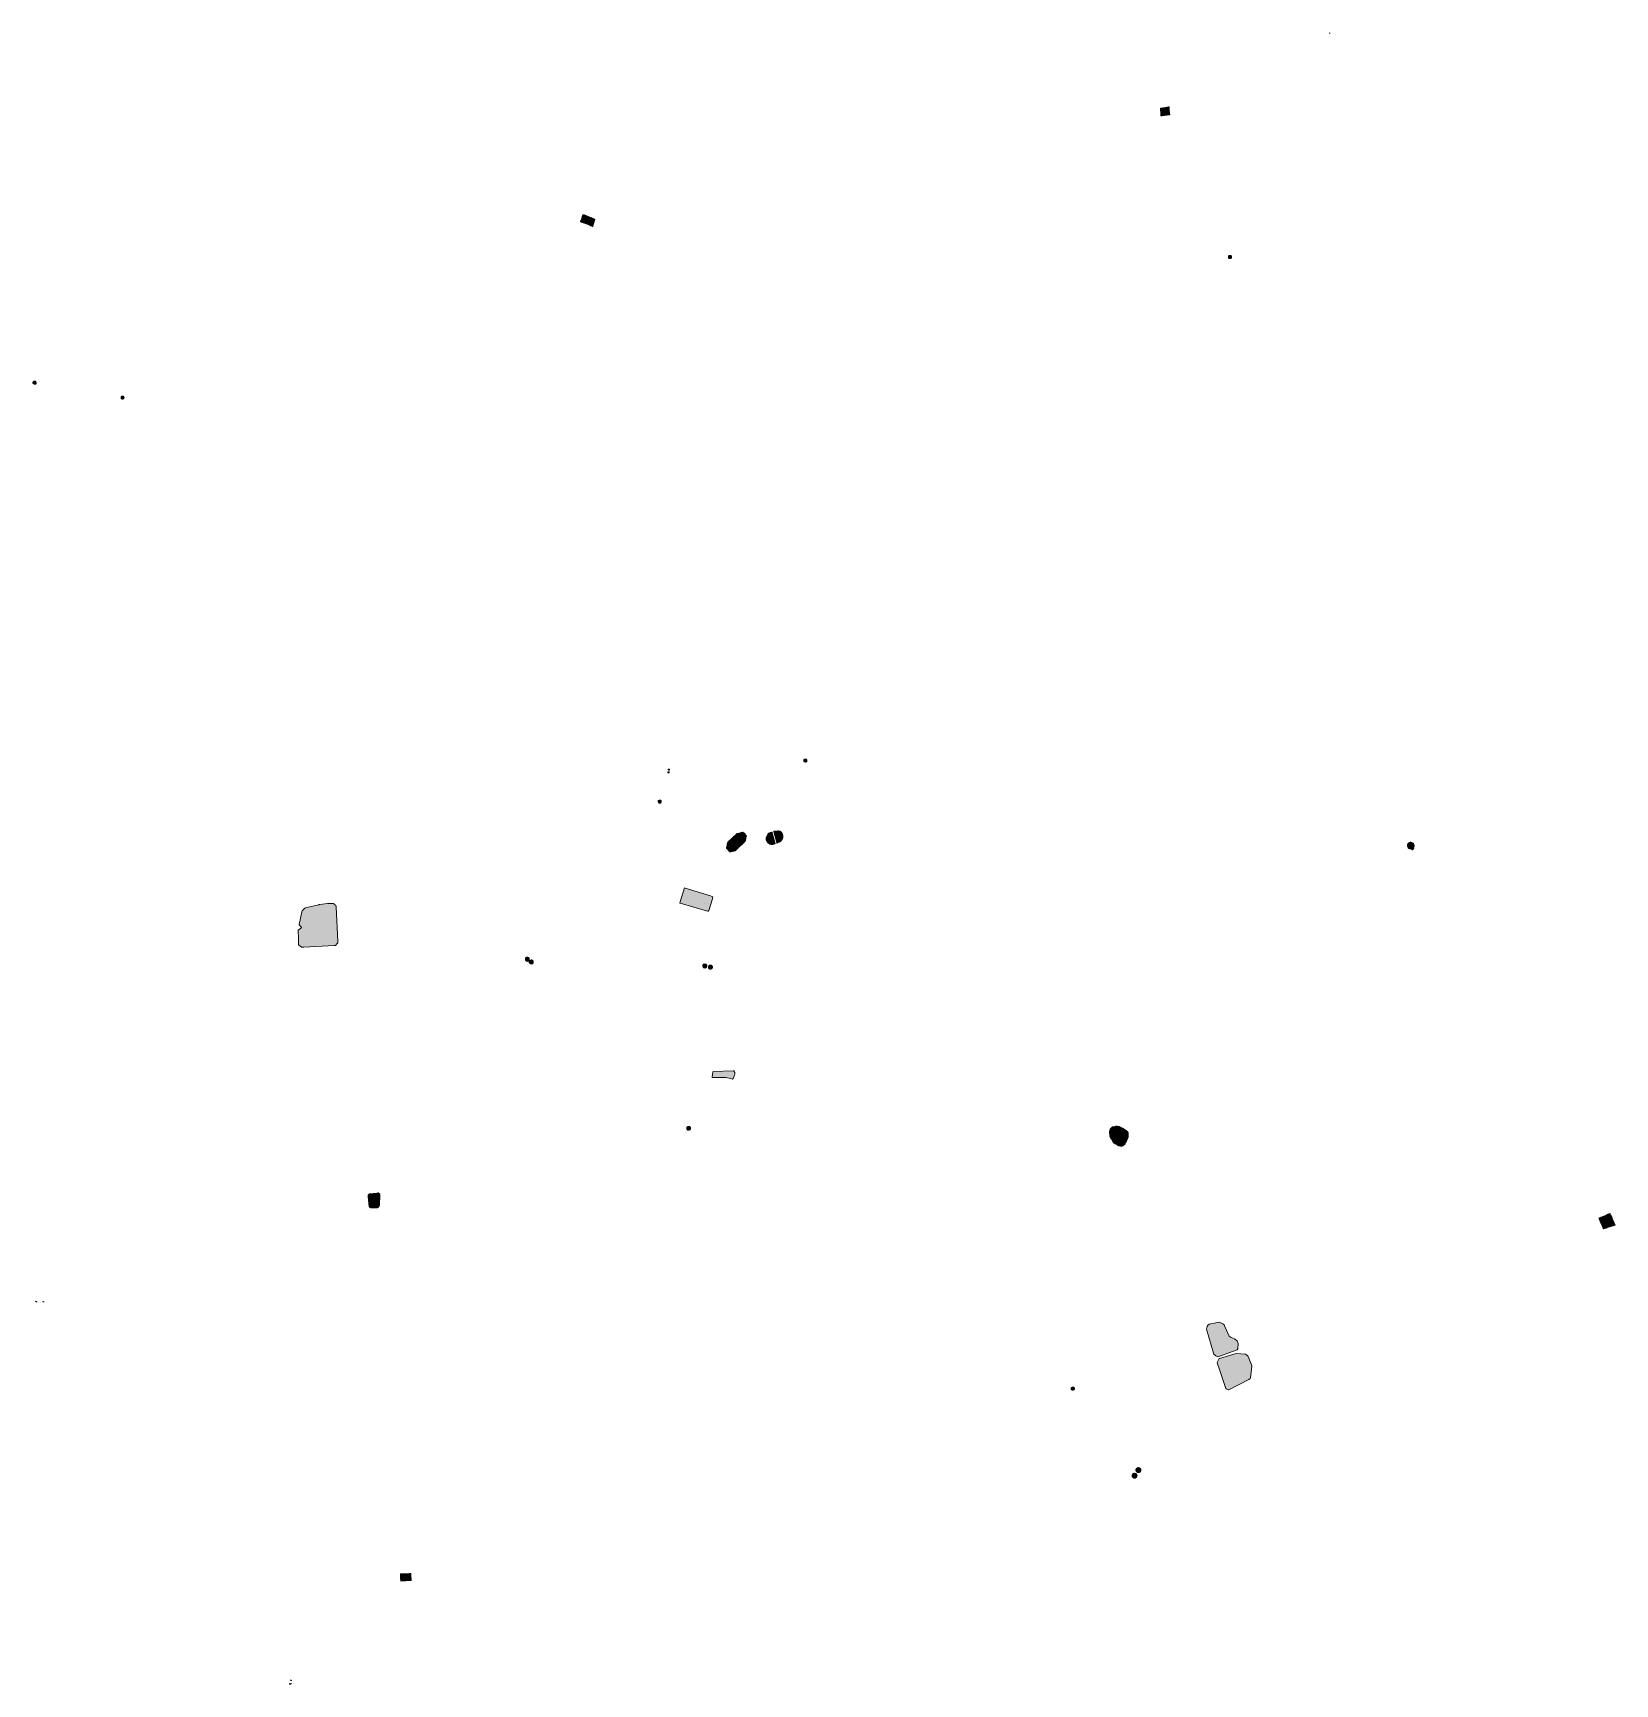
# Model space of a CAD drawing. Header units: inches. Extents: x -418 to 822, y -439 to 855.
import ezdxf

# ---------------------------------------------------------------- set-up
doc = ezdxf.new("R2010")
doc.units = ezdxf.units.IN
doc.header["$MEASUREMENT"] = 0
doc.layers.add('Layer 1', color=7, linetype='Continuous')

msp = doc.modelspace()

# ---------------------------------------------------------------- hatches: boundary and pattern name
at = {"layer": 'Layer 1', "true_color": 0xffffff}
h = msp.add_hatch(color=7, dxfattribs=at)
edge = h.paths.add_edge_path()
edge.add_spline(control_points=[(597.9, 854.7), (597.9, 854.7), (598, 854.7), (598, 854.7), (598, 854.7), (598.3, 854.8), (598.3, 854.8), (598.3, 854.8), (598.6, 854.8), (598.6, 854.8), (598.6, 854.8), (598.9, 854.8), (598.9, 854.8), (598.9, 854.8), (598.9, 854.7), (598.9, 854.7), (598.9, 854.7), (598.5, 854.6), (598.5, 854.6), (598.5, 854.6), (598.1, 854.6), (598.1, 854.6), (598.1, 854.6), (597.9, 854.7), (597.9, 854.7), (597.9, 854.7), (597.9, 854.7), (597.9, 854.7), (597.9, 854.7), (597.9, 854.7), (597.9, 854.7)], knot_values=[0, 0, 0, 0, 1, 1, 1, 2, 2, 2, 3, 3, 3, 4, 4, 4, 5, 5, 5, 6, 6, 6, 7, 7, 7, 8, 8, 8, 9, 9, 9, 10, 10, 10, 10], degree=3, periodic=1)
for points in [[(471.7, 796.8), (471.8, 796.8), (472.1, 796.8), (472.4, 796.9), (472.6, 796.9), (472.6, 796.7), (472.6, 796), (472.6, 796), (472.6, 796), (472.7, 795.9), (472.7, 795.9), (472.7, 795.5), (472.9, 791.8), (473, 790.9), (473, 790.7), (472.8, 790.7), (467.1, 790), (466.4, 790), (466.2, 790), (466.2, 790.1), (466.2, 790.7), (466.2, 790.8), (465.7, 795.9), (466.1, 796), (471, 796.7)], [(138.4, 228.8), (138.5, 228.7), (139.2, 228.2), (140, 227.3), (140, 227.3), (140.8, 226.4), (141.2, 226), (141.3, 225.4), (141.2, 225.2), (140.6, 222.5), (140.5, 222.2), (140.4, 221.8), (140.1, 221.5), (133.5, 215.2), (132.8, 214.4), (132.6, 214.2), (129.3, 213.3), (128.8, 213.2), (128.3, 213.4), (127.9, 213.8), (127.2, 214.6), (126.4, 215.4), (126, 215.8), (125.8, 216.2), (125.8, 216.4), (125.8, 216.7), (125.9, 217.4), (126.1, 218.3), (126.3, 219.9), (126.4, 220.3), (126.7, 220.8), (133.8, 227.5), (134, 227.6), (134.2, 227.7), (135.3, 227.9), (138.2, 228.7)], [(161.2, 228.8), (161.4, 228.7), (161.4, 228.7), (161.4, 228.6), (161.5, 228.2), (161.5, 228.1), (163.9, 219.8), (163.9, 219.7), (163.9, 219.6), (163.9, 219.5), (163.7, 219.5), (162.7, 219.2), (162, 219.1), (161.3, 219.1), (160.6, 219.1), (159.9, 219.3), (159.6, 219.4), (159.4, 219.6), (158.6, 220.1), (158.1, 220.7), (157.6, 221.2), (157.5, 221.3), (157.2, 222), (156.9, 222.7), (156.8, 223.6), (156.8, 224.5), (157, 225.1), (157.2, 225.7), (157.5, 226.2), (158.1, 227.2), (158.3, 227.4), (158.6, 227.6), (159, 227.9), (159.4, 228.1), (159.9, 228.3), (160.2, 228.4), (161, 228.7)], [(166, 229.8), (166.5, 229.8), (167, 229.6), (167.6, 229.4), (167.8, 229.3), (168, 229.2), (168.4, 228.9), (168.5, 228.7), (169, 228.2), (169.1, 227.9), (169.6, 227.1), (169.6, 227), (169.8, 226.4), (169.8, 225.9), (169.9, 225.2), (169.9, 224.5), (169.8, 223.9), (169.7, 223.9), (169.2, 222.9), (169.1, 222.7), (168.9, 222.4), (168.6, 222), (168.4, 221.8), (168.2, 221.6), (167.6, 221.2), (167.3, 221.1), (167, 220.9), (166.6, 220.8), (166.1, 220.6), (165.9, 220.5), (165.7, 220.3), (165.5, 220.2), (165.4, 220.2), (165.3, 220.2), (165.1, 220.4), (162.9, 228.9), (162.9, 229.2), (162.9, 229.3), (163, 229.4), (163.3, 229.5), (164.6, 229.6)], [(661.5, 220.8), (662, 220.9), (662.9, 220.6), (663.7, 220.2), (664, 219.9), (664.4, 219.1), (664.5, 218.6), (664.5, 217.4), (664.3, 217), (664, 216.6), (664, 216.5), (664.1, 216.4), (664.3, 216), (664.3, 215.8), (664.2, 215.7), (663.7, 215.3), (663.1, 215), (663.1, 214.9), (662.9, 215), (662.7, 215.4), (662.6, 215.6), (662.3, 215.7), (661, 215.7), (660.4, 216), (659.9, 216.5), (659.3, 217.4), (659.3, 218.1), (659.3, 218.9), (659.4, 218.9), (659.6, 219.5), (659.7, 219.7), (660.2, 220.2), (660.9, 220.7)], [(-186.9, 172.7), (-182.4, 172.7), (-181.9, 172.6), (-181.7, 172.4), (-181.1, 171.7), (-180.6, 171.1), (-180.3, 170.9), (-180.2, 170.6), (-180.1, 170.2), (-178.8, 143.1), (-178.9, 142.2), (-178.9, 142.1), (-178.9, 142), (-179.9, 140.9), (-180.3, 140.4), (-180.8, 140), (-181.1, 139.8), (-181.3, 139.8), (-181.7, 139.8), (-205.5, 138.6), (-206.6, 138.5), (-206.8, 138.5), (-207, 138.6), (-207.3, 138.7), (-208, 139.2), (-209.1, 140), (-209.4, 140.2), (-209.5, 140.4), (-209.6, 140.7), (-209.6, 142.6), (-209.7, 145.5), (-209.7, 145.8), (-210.1, 151.2), (-210.1, 151.5), (-210, 151.8), (-209.8, 152.2), (-209.3, 152.5), (-207.8, 153.6), (-207.5, 153.8), (-207.4, 154.1), (-207.6, 154.5), (-209.2, 156.1), (-209.3, 156.2), (-209.3, 156.4), (-207.1, 166.4), (-206.9, 167), (-206.7, 167.4), (-205.1, 169), (-204.7, 169.2), (-204.3, 169.3), (-203.1, 169.6), (-195, 171.5), (-193.9, 171.9), (-193.5, 172), (-193.1, 172)], [(130.9, 41.8), (131.4, 41.8), (131.6, 41.7), (131.7, 41.6), (131.7, 41.5), (131.7, 41.4), (131.7, 41.2), (132.1, 40.3), (132.2, 39.7), (132.3, 39.2), (132.2, 38.8), (132, 38.2), (130.9, 35.7), (130.7, 35.4), (130.4, 35.3), (129.1, 35.6), (125.1, 36.4), (124.4, 36.5), (122.7, 36.6), (114.5, 36.5), (114.5, 36.8), (114.5, 36.9), (114.9, 40.6), (115, 40.9), (115.1, 41), (115.4, 41.1)], [(-147.6, -54.1), (-147.5, -54), (-147.4, -54), (-147.4, -54), (-147.2, -54), (-147.1, -54), (-146.9, -54.1), (-146.8, -54.1), (-146.8, -54.2), (-146.7, -54.4), (-146.6, -54.4), (-146.5, -54.5), (-146.3, -54.6), (-146.2, -54.6), (-146, -55), (-146, -55.7), (-146.3, -63.6), (-146.4, -64), (-146.5, -64.3), (-146.6, -64.3), (-146.8, -64.5), (-146.8, -64.6), (-147.1, -65), (-147.2, -65.2), (-147.4, -65.3), (-147.9, -65.5), (-153.1, -65.5), (-153.4, -65.4), (-153.5, -65.3), (-153.9, -65), (-154, -64.8), (-154.1, -64.8), (-154.2, -64.8), (-154.3, -64.7), (-154.3, -64.7), (-154.4, -64.5), (-155, -57.1), (-155.1, -56.5), (-155.1, -56), (-155.1, -55.7), (-155, -55.6), (-154.8, -55.4), (-154.7, -55.3), (-154.6, -55.1), (-154.4, -54.8), (-154.3, -54.7), (-154.1, -54.7), (-148.4, -54.1)], [(511.9, -155.3), (512.6, -155.4), (514.7, -156.6), (515.4, -157.1), (515.7, -157.4), (516, -158), (519.7, -166.1), (521.1, -167.2), (523.7, -168.2), (524.9, -169), (525.8, -169.8), (526.7, -171.9), (526.3, -176.2), (525.9, -176.8), (510.7, -182.4), (510.3, -182.2), (509.8, -181.9), (509.3, -181.5), (507.6, -180.4), (507.4, -179.6), (501.9, -160.6), (502.3, -158.7), (503.1, -157.4), (503.8, -157), (503.9, -156.9)], [(525, -179.8), (532.3, -180.3), (534.2, -181.7), (534.3, -182), (534.5, -182.2), (536.5, -187.4), (537, -188.7), (537.3, -189.3), (537.3, -189.8), (536.3, -198.7), (536.1, -199.3), (535, -200.2), (519.4, -208.2), (519.2, -208.1), (517.3, -207.5), (517, -207.3), (517, -207.3), (517, -207.1), (512, -192.2), (511.8, -191.6), (510.2, -187.1), (510.2, -186.8), (511.8, -183.7), (512.1, -183.6)], [(-123, -352.2), (-123, -352.1), (-123, -352.1), (-122.9, -352.1), (-122.9, -352), (-122.7, -352), (-122.3, -352), (-121.9, -352.1), (-121.6, -352.2), (-121.6, -352.4), (-121.6, -352.8), (-121.6, -353.2), (-121.6, -353.5), (-121.4, -357.4), (-121.4, -357.5), (-121.3, -357.6), (-121.5, -357.7), (-121.8, -357.7), (-129.4, -358.2), (-129.6, -358.2), (-129.6, -358), (-129.6, -357), (-129.6, -356.9), (-129.7, -356.9), (-129.7, -356.8), (-129.7, -353.8), (-129.8, -353.1), (-129.8, -353.1), (-129.8, -352.8), (-129.8, -352.5), (-129.8, -352.4)]]:
    msp.add_hatch(color=7, dxfattribs=at).paths.add_polyline_path(points)
h = msp.add_hatch(color=7, dxfattribs=at)
edge = h.paths.add_edge_path()
edge.add_spline(control_points=[(13.2, 712.5), (13.2, 712.5), (13.3, 712.5), (13.3, 712.5), (13.3, 712.5), (13.5, 712.5), (13.5, 712.5), (13.5, 712.5), (13.7, 712.5), (13.7, 712.5), (13.7, 712.5), (13.9, 712.4), (13.9, 712.4), (13.9, 712.4), (13.9, 712.4), (13.9, 712.4), (13.9, 712.4), (14.1, 712.4), (14.1, 712.4), (14.1, 712.4), (14.1, 712.4), (14.1, 712.4), (14.1, 712.4), (14.2, 712.3), (14.2, 712.3), (14.2, 712.3), (14.3, 712.2), (14.3, 712.2), (14.3, 712.2), (14.3, 712.2), (14.3, 712.2), (14.3, 712.2), (14.4, 712.2), (14.4, 712.2), (14.4, 712.2), (14.6, 712.2), (14.6, 712.2), (14.6, 712.2), (14.6, 712.2), (14.6, 712.2), (14.6, 712.2), (14.7, 712.1), (14.7, 712.1), (14.7, 712.1), (14.8, 712), (14.8, 712), (14.8, 712), (14.9, 711.9), (14.9, 711.9), (14.9, 711.9), (14.9, 711.9), (14.9, 711.9), (14.9, 711.9), (15, 712), (15, 712), (15, 712), (15.1, 711.9), (15.1, 711.9), (15.1, 711.9), (15.1, 711.9), (15.1, 711.9), (15.1, 711.9), (15.4, 711.8), (15.4, 711.8), (15.4, 711.8), (15.5, 711.7), (15.5, 711.7), (15.5, 711.7), (15.5, 711.7), (15.5, 711.7), (15.5, 711.7), (15.7, 711.7), (15.7, 711.7), (15.7, 711.7), (15.7, 711.7), (15.7, 711.7), (15.7, 711.7), (15.9, 711.6), (15.9, 711.6), (15.9, 711.6), (16.2, 711.5), (16.2, 711.5), (16.2, 711.5), (19.2, 710.4), (19.2, 710.4), (19.2, 710.4), (19.3, 710.3), (19.3, 710.3), (19.3, 710.3), (19.4, 710.3), (19.4, 710.3), (19.4, 710.3), (19.5, 710.2), (19.5, 710.2), (19.5, 710.2), (19.6, 710.1), (19.6, 710.1), (19.6, 710.1), (19.7, 710.1), (19.7, 710.1), (19.7, 710.1), (19.8, 710.2), (19.8, 710.2), (19.8, 710.2), (19.8, 710.1), (19.8, 710.1), (19.8, 710.1), (19.9, 710.1), (19.9, 710.1), (19.9, 710.1), (20, 710), (20, 710), (20, 710), (20, 709.9), (20, 709.9), (20, 709.9), (20.1, 709.9), (20.1, 709.9), (20.1, 709.9), (20.3, 709.9), (20.3, 709.9), (20.3, 709.9), (20.4, 709.9), (20.4, 709.9), (20.4, 709.9), (20.4, 709.9), (20.4, 709.9), (20.4, 709.9), (20.5, 709.8), (20.5, 709.8), (20.5, 709.8), (20.6, 709.7), (20.6, 709.7), (20.6, 709.7), (20.6, 709.7), (20.6, 709.7), (20.6, 709.7), (20.7, 709.7), (20.7, 709.7), (20.7, 709.7), (20.8, 709.7), (20.8, 709.7), (20.8, 709.7), (22.3, 709.1), (22.3, 709.1), (22.3, 709.1), (22.6, 709), (22.6, 709), (22.6, 709), (22.6, 708.7), (22.6, 708.7), (22.6, 708.7), (21.4, 705.4), (21.4, 705.4), (21.4, 705.4), (21.4, 705.2), (21.4, 705.2), (21.4, 705.2), (21.3, 704.6), (21.3, 704.6), (21.3, 704.6), (21.2, 704.3), (21.2, 704.3), (21.2, 704.3), (21, 703.9), (21, 703.9), (21, 703.9), (20.9, 703.6), (20.9, 703.6), (20.9, 703.6), (20.9, 703.4), (20.9, 703.4), (20.9, 703.4), (20.7, 703.3), (20.7, 703.3), (20.7, 703.3), (20.3, 703.5), (20.3, 703.5), (20.3, 703.5), (19.5, 703.8), (19.5, 703.8), (19.5, 703.8), (19.5, 703.8), (19.5, 703.8), (19.5, 703.8), (19.3, 703.8), (19.3, 703.8), (19.3, 703.8), (19.3, 703.8), (19.3, 703.8), (19.3, 703.8), (19.2, 703.8), (19.2, 703.8), (19.2, 703.8), (19.1, 703.9), (19.1, 703.9), (19.1, 703.9), (19, 704), (19, 704), (19, 704), (18.9, 704), (18.9, 704), (18.9, 704), (18.8, 704), (18.8, 704), (18.8, 704), (18.6, 704.2), (18.6, 704.2), (18.6, 704.2), (18.5, 704.2), (18.5, 704.2), (18.5, 704.2), (13.6, 706.1), (13.6, 706.1), (13.6, 706.1), (13.5, 706.2), (13.5, 706.2), (13.5, 706.2), (13.4, 706.2), (13.4, 706.2), (13.4, 706.2), (13.3, 706.3), (13.3, 706.3), (13.3, 706.3), (13.2, 706.3), (13.2, 706.3), (13.2, 706.3), (13.1, 706.3), (13.1, 706.3), (13.1, 706.3), (13, 706.3), (13, 706.3), (13, 706.3), (12.9, 706.3), (12.9, 706.3), (12.9, 706.3), (12.9, 706.4), (12.9, 706.4), (12.9, 706.4), (12.8, 706.4), (12.8, 706.4), (12.8, 706.4), (12.7, 706.5), (12.7, 706.5), (12.7, 706.5), (12.4, 706.6), (12.4, 706.6), (12.4, 706.6), (12.1, 706.7), (12.1, 706.7), (12.1, 706.7), (11.3, 707), (11.3, 707), (11.3, 707), (11.3, 707.1), (11.3, 707.1), (11.3, 707.1), (11.3, 707.2), (11.3, 707.2), (11.3, 707.2), (11.6, 708.1), (11.6, 708.1), (11.6, 708.1), (11.6, 708.2), (11.6, 708.2), (11.6, 708.2), (11.7, 708.3), (11.7, 708.3), (11.7, 708.3), (11.8, 708.3), (11.8, 708.3), (11.8, 708.3), (12.2, 709.7), (12.2, 709.7), (12.2, 709.7), (12.5, 710.6), (12.5, 710.6), (12.5, 710.6), (12.7, 711), (12.7, 711), (12.7, 711), (12.8, 711.4), (12.8, 711.4), (12.8, 711.4), (12.8, 711.5), (12.8, 711.5), (12.8, 711.5), (12.8, 711.6), (12.8, 711.6), (12.8, 711.6), (12.8, 711.7), (12.8, 711.7), (12.8, 711.7), (12.8, 711.7), (12.8, 711.7), (12.8, 711.7), (12.9, 711.8), (12.9, 711.8), (12.9, 711.8), (13, 711.9), (13, 711.9), (13, 711.9), (13.1, 711.9), (13.1, 711.9), (13.1, 711.9), (13.1, 712), (13.1, 712), (13.1, 712), (13, 712.1), (13, 712.1), (13, 712.1), (13.1, 712.2), (13.1, 712.2), (13.1, 712.2), (13.2, 712.5), (13.2, 712.5), (13.2, 712.5), (13.2, 712.5), (13.2, 712.5), (13.2, 712.5), (13.2, 712.5), (13.2, 712.5)], knot_values=[0, 0, 0, 0, 1, 1, 1, 2, 2, 2, 3, 3, 3, 4, 4, 4, 5, 5, 5, 6, 6, 6, 7, 7, 7, 8, 8, 8, 9, 9, 9, 10, 10, 10, 11, 11, 11, 12, 12, 12, 13, 13, 13, 14, 14, 14, 15, 15, 15, 16, 16, 16, 17, 17, 17, 18, 18, 18, 19, 19, 19, 20, 20, 20, 21, 21, 21, 22, 22, 22, 23, 23, 23, 24, 24, 24, 25, 25, 25, 26, 26, 26, 27, 27, 27, 28, 28, 28, 29, 29, 29, 30, 30, 30, 31, 31, 31, 32, 32, 32, 33, 33, 33, 34, 34, 34, 35, 35, 35, 36, 36, 36, 37, 37, 37, 38, 38, 38, 39, 39, 39, 40, 40, 40, 41, 41, 41, 42, 42, 42, 43, 43, 43, 44, 44, 44, 45, 45, 45, 46, 46, 46, 47, 47, 47, 48, 48, 48, 49, 49, 49, 50, 50, 50, 51, 51, 51, 52, 52, 52, 53, 53, 53, 54, 54, 54, 55, 55, 55, 56, 56, 56, 57, 57, 57, 58, 58, 58, 59, 59, 59, 60, 60, 60, 61, 61, 61, 62, 62, 62, 63, 63, 63, 64, 64, 64, 65, 65, 65, 66, 66, 66, 67, 67, 67, 68, 68, 68, 69, 69, 69, 70, 70, 70, 71, 71, 71, 72, 72, 72, 73, 73, 73, 74, 74, 74, 75, 75, 75, 76, 76, 76, 77, 77, 77, 78, 78, 78, 79, 79, 79, 80, 80, 80, 81, 81, 81, 82, 82, 82, 83, 83, 83, 84, 84, 84, 85, 85, 85, 86, 86, 86, 87, 87, 87, 88, 88, 88, 89, 89, 89, 90, 90, 90, 91, 91, 91, 92, 92, 92, 93, 93, 93, 94, 94, 94, 95, 95, 95, 96, 96, 96, 97, 97, 97, 98, 98, 98, 99, 99, 99, 100, 100, 100, 101, 101, 101, 102, 102, 102, 103, 103, 103, 104, 104, 104, 105, 105, 105, 106, 106, 106, 107, 107, 107, 107], degree=3, periodic=1)
h = msp.add_hatch(color=7, dxfattribs=at)
edge = h.paths.add_edge_path()
edge.add_spline(control_points=[(519.7, 680.4), (519.7, 680.4), (519.7, 680.4), (519.7, 680.4), (519.7, 680.4), (519.7, 680.4), (519.7, 680.4), (519.7, 680.4), (519.7, 680.5), (519.7, 680.5), (519.7, 680.5), (519.8, 680.5), (519.8, 680.5), (519.8, 680.5), (520.1, 680.5), (520.1, 680.5), (520.1, 680.5), (520.5, 680.5), (520.5, 680.5), (520.5, 680.5), (520.8, 680.5), (520.8, 680.5), (520.8, 680.5), (521.1, 680.4), (521.1, 680.4), (521.1, 680.4), (521.4, 680), (521.4, 680), (521.4, 680), (521.5, 679.4), (521.5, 679.4), (521.5, 679.4), (521.4, 678.8), (521.4, 678.8), (521.4, 678.8), (521.1, 678.3), (521.1, 678.3), (521.1, 678.3), (520.6, 678.1), (520.6, 678.1), (520.6, 678.1), (520.1, 678.2), (520.1, 678.2), (520.1, 678.2), (519.5, 678.3), (519.5, 678.3), (519.5, 678.3), (519.2, 678.6), (519.2, 678.6), (519.2, 678.6), (519.1, 678.9), (519.1, 678.9), (519.1, 678.9), (519.1, 679.4), (519.1, 679.4), (519.1, 679.4), (519.1, 679.9), (519.1, 679.9), (519.1, 679.9), (519.3, 680.2), (519.3, 680.2), (519.3, 680.2), (519.4, 680.3), (519.4, 680.3), (519.4, 680.3), (519.4, 680.3), (519.4, 680.3), (519.4, 680.3), (519.7, 680.4), (519.7, 680.4), (519.7, 680.4), (519.7, 680.4), (519.7, 680.4), (519.7, 680.4), (519.7, 680.4), (519.7, 680.4)], knot_values=[0, 0, 0, 0, 1, 1, 1, 2, 2, 2, 3, 3, 3, 4, 4, 4, 5, 5, 5, 6, 6, 6, 7, 7, 7, 8, 8, 8, 9, 9, 9, 10, 10, 10, 11, 11, 11, 12, 12, 12, 13, 13, 13, 14, 14, 14, 15, 15, 15, 16, 16, 16, 17, 17, 17, 18, 18, 18, 19, 19, 19, 20, 20, 20, 21, 21, 21, 22, 22, 22, 23, 23, 23, 24, 24, 24, 25, 25, 25, 25], degree=3, periodic=1)
h = msp.add_hatch(color=7, dxfattribs=at)
edge = h.paths.add_edge_path()
edge.add_spline(control_points=[(-417.1, 581.9), (-417.1, 581.9), (-417.1, 581.9), (-417.1, 581.9), (-417.1, 581.9), (-417.1, 582), (-417.1, 582), (-417.1, 582), (-417.1, 582), (-417.1, 582), (-417.1, 582), (-417, 582), (-417, 582), (-417, 582), (-416.7, 582.1), (-416.7, 582.1), (-416.7, 582.1), (-416.3, 582.1), (-416.3, 582.1), (-416.3, 582.1), (-416, 582), (-416, 582), (-416, 582), (-415.8, 581.9), (-415.8, 581.9), (-415.8, 581.9), (-415.5, 581.5), (-415.5, 581.5), (-415.5, 581.5), (-415.3, 580.9), (-415.3, 580.9), (-415.3, 580.9), (-415.4, 580.3), (-415.4, 580.3), (-415.4, 580.3), (-415.8, 579.8), (-415.8, 579.8), (-415.8, 579.8), (-416.2, 579.7), (-416.2, 579.7), (-416.2, 579.7), (-416.8, 579.7), (-416.8, 579.7), (-416.8, 579.7), (-417.3, 579.9), (-417.3, 579.9), (-417.3, 579.9), (-417.7, 580.1), (-417.7, 580.1), (-417.7, 580.1), (-417.8, 580.5), (-417.8, 580.5), (-417.8, 580.5), (-417.8, 580.9), (-417.8, 580.9), (-417.8, 580.9), (-417.7, 581.4), (-417.7, 581.4), (-417.7, 581.4), (-417.6, 581.7), (-417.6, 581.7), (-417.6, 581.7), (-417.5, 581.8), (-417.5, 581.8), (-417.5, 581.8), (-417.4, 581.8), (-417.4, 581.8), (-417.4, 581.8), (-417.1, 581.9), (-417.1, 581.9), (-417.1, 581.9), (-417.1, 581.9), (-417.1, 581.9), (-417.1, 581.9), (-417.1, 581.9), (-417.1, 581.9)], knot_values=[0, 0, 0, 0, 1, 1, 1, 2, 2, 2, 3, 3, 3, 4, 4, 4, 5, 5, 5, 6, 6, 6, 7, 7, 7, 8, 8, 8, 9, 9, 9, 10, 10, 10, 11, 11, 11, 12, 12, 12, 13, 13, 13, 14, 14, 14, 15, 15, 15, 16, 16, 16, 17, 17, 17, 18, 18, 18, 19, 19, 19, 20, 20, 20, 21, 21, 21, 22, 22, 22, 23, 23, 23, 24, 24, 24, 25, 25, 25, 25], degree=3, periodic=1)
h = msp.add_hatch(color=7, dxfattribs=at)
edge = h.paths.add_edge_path()
edge.add_spline(control_points=[(-348.2, 570.2), (-348.2, 570.2), (-348.2, 570.2), (-348.2, 570.2), (-348.2, 570.2), (-348.2, 570.2), (-348.2, 570.2), (-348.2, 570.2), (-348.2, 570.3), (-348.2, 570.3), (-348.2, 570.3), (-348.1, 570.3), (-348.1, 570.3), (-348.1, 570.3), (-347.8, 570.3), (-347.8, 570.3), (-347.8, 570.3), (-347.4, 570.3), (-347.4, 570.3), (-347.4, 570.3), (-347.1, 570.3), (-347.1, 570.3), (-347.1, 570.3), (-346.8, 570.2), (-346.8, 570.2), (-346.8, 570.2), (-346.5, 569.8), (-346.5, 569.8), (-346.5, 569.8), (-346.4, 569.2), (-346.4, 569.2), (-346.4, 569.2), (-346.5, 568.5), (-346.5, 568.5), (-346.5, 568.5), (-346.8, 568.1), (-346.8, 568.1), (-346.8, 568.1), (-347.3, 567.9), (-347.3, 567.9), (-347.3, 567.9), (-347.9, 567.9), (-347.9, 567.9), (-347.9, 567.9), (-348.4, 568.1), (-348.4, 568.1), (-348.4, 568.1), (-348.7, 568.4), (-348.7, 568.4), (-348.7, 568.4), (-348.8, 568.7), (-348.8, 568.7), (-348.8, 568.7), (-348.8, 569.2), (-348.8, 569.2), (-348.8, 569.2), (-348.8, 569.7), (-348.8, 569.7), (-348.8, 569.7), (-348.6, 570), (-348.6, 570), (-348.6, 570), (-348.6, 570), (-348.6, 570), (-348.6, 570), (-348.5, 570.1), (-348.5, 570.1), (-348.5, 570.1), (-348.2, 570.2), (-348.2, 570.2), (-348.2, 570.2), (-348.2, 570.2), (-348.2, 570.2), (-348.2, 570.2), (-348.2, 570.2), (-348.2, 570.2)], knot_values=[0, 0, 0, 0, 1, 1, 1, 2, 2, 2, 3, 3, 3, 4, 4, 4, 5, 5, 5, 6, 6, 6, 7, 7, 7, 8, 8, 8, 9, 9, 9, 10, 10, 10, 11, 11, 11, 12, 12, 12, 13, 13, 13, 14, 14, 14, 15, 15, 15, 16, 16, 16, 17, 17, 17, 18, 18, 18, 19, 19, 19, 20, 20, 20, 21, 21, 21, 22, 22, 22, 23, 23, 23, 24, 24, 24, 25, 25, 25, 25], degree=3, periodic=1)
h = msp.add_hatch(color=7, dxfattribs=at)
edge = h.paths.add_edge_path()
edge.add_spline(control_points=[(186.9, 285.8), (186.9, 285.8), (186.9, 285.8), (186.9, 285.8), (186.9, 285.8), (186.9, 285.8), (186.9, 285.8), (186.9, 285.8), (187, 285.9), (187, 285.9), (187, 285.9), (187, 285.9), (187, 285.9), (187, 285.9), (187.4, 285.9), (187.4, 285.9), (187.4, 285.9), (187.7, 285.9), (187.7, 285.9), (187.7, 285.9), (188.1, 285.9), (188.1, 285.9), (188.1, 285.9), (188.3, 285.8), (188.3, 285.8), (188.3, 285.8), (188.6, 285.4), (188.6, 285.4), (188.6, 285.4), (188.7, 284.8), (188.7, 284.8), (188.7, 284.8), (188.6, 284.1), (188.6, 284.1), (188.6, 284.1), (188.3, 283.7), (188.3, 283.7), (188.3, 283.7), (187.8, 283.5), (187.8, 283.5), (187.8, 283.5), (187.3, 283.6), (187.3, 283.6), (187.3, 283.6), (186.7, 283.7), (186.7, 283.7), (186.7, 283.7), (186.4, 284), (186.4, 284), (186.4, 284), (186.3, 284.3), (186.3, 284.3), (186.3, 284.3), (186.3, 284.8), (186.3, 284.8), (186.3, 284.8), (186.3, 285.3), (186.3, 285.3), (186.3, 285.3), (186.5, 285.6), (186.5, 285.6), (186.5, 285.6), (186.6, 285.6), (186.6, 285.6), (186.6, 285.6), (186.7, 285.7), (186.7, 285.7), (186.7, 285.7), (186.9, 285.8), (186.9, 285.8), (186.9, 285.8), (186.9, 285.8), (186.9, 285.8), (186.9, 285.8), (186.9, 285.8), (186.9, 285.8)], knot_values=[0, 0, 0, 0, 1, 1, 1, 2, 2, 2, 3, 3, 3, 4, 4, 4, 5, 5, 5, 6, 6, 6, 7, 7, 7, 8, 8, 8, 9, 9, 9, 10, 10, 10, 11, 11, 11, 12, 12, 12, 13, 13, 13, 14, 14, 14, 15, 15, 15, 16, 16, 16, 17, 17, 17, 18, 18, 18, 19, 19, 19, 20, 20, 20, 21, 21, 21, 22, 22, 22, 23, 23, 23, 24, 24, 24, 25, 25, 25, 25], degree=3, periodic=1)
h = msp.add_hatch(color=7, dxfattribs=at)
edge = h.paths.add_edge_path()
edge.add_spline(control_points=[(80, 275.9), (80, 275.9), (80.1, 276), (80.1, 276), (80.1, 276), (80.3, 276), (80.3, 276), (80.3, 276), (80.5, 276), (80.5, 276), (80.5, 276), (80.7, 275.8), (80.7, 275.8), (80.7, 275.8), (80.7, 275.4), (80.7, 275.4), (80.7, 275.4), (80.4, 275.1), (80.4, 275.1), (80.4, 275.1), (80.1, 275.1), (80.1, 275.1), (80.1, 275.1), (79.8, 275.3), (79.8, 275.3), (79.8, 275.3), (79.7, 275.4), (79.7, 275.4), (79.7, 275.4), (79.7, 275.6), (79.7, 275.6), (79.7, 275.6), (79.8, 275.8), (79.8, 275.8), (79.8, 275.8), (80, 275.9), (80, 275.9), (80, 275.9), (80, 275.9), (80, 275.9), (80, 275.9), (80, 275.9), (80, 275.9)], knot_values=[0, 0, 0, 0, 1, 1, 1, 2, 2, 2, 3, 3, 3, 4, 4, 4, 5, 5, 5, 6, 6, 6, 7, 7, 7, 8, 8, 8, 9, 9, 9, 10, 10, 10, 11, 11, 11, 12, 12, 12, 13, 13, 13, 14, 14, 14, 14], degree=3, periodic=1)
h = msp.add_hatch(color=7, dxfattribs=at)
edge = h.paths.add_edge_path()
edge.add_spline(control_points=[(80.3, 278.2), (80.3, 278.2), (80.4, 278.2), (80.4, 278.2), (80.4, 278.2), (80.6, 278.2), (80.6, 278.2), (80.6, 278.2), (80.9, 278.2), (80.9, 278.2), (80.9, 278.2), (81, 278), (81, 278), (81, 278), (81.1, 277.6), (81.1, 277.6), (81.1, 277.6), (80.8, 277.4), (80.8, 277.4), (80.8, 277.4), (80.5, 277.3), (80.5, 277.3), (80.5, 277.3), (80.2, 277.5), (80.2, 277.5), (80.2, 277.5), (80.1, 277.6), (80.1, 277.6), (80.1, 277.6), (80.1, 277.8), (80.1, 277.8), (80.1, 277.8), (80.1, 278), (80.1, 278), (80.1, 278), (80.3, 278.2), (80.3, 278.2), (80.3, 278.2), (80.3, 278.2), (80.3, 278.2), (80.3, 278.2), (80.3, 278.2), (80.3, 278.2)], knot_values=[0, 0, 0, 0, 1, 1, 1, 2, 2, 2, 3, 3, 3, 4, 4, 4, 5, 5, 5, 6, 6, 6, 7, 7, 7, 8, 8, 8, 9, 9, 9, 10, 10, 10, 11, 11, 11, 12, 12, 12, 13, 13, 13, 14, 14, 14, 14], degree=3, periodic=1)
h = msp.add_hatch(color=7, dxfattribs=at)
edge = h.paths.add_edge_path()
edge.add_spline(control_points=[(72.8, 253.7), (72.8, 253.7), (72.8, 253.7), (72.8, 253.7), (72.8, 253.7), (72.8, 253.7), (72.8, 253.7), (72.8, 253.7), (72.8, 253.8), (72.8, 253.8), (72.8, 253.8), (72.9, 253.8), (72.9, 253.8), (72.9, 253.8), (73.6, 253.8), (73.6, 253.8), (73.6, 253.8), (74.1, 253.7), (74.1, 253.7), (74.1, 253.7), (74.4, 253.3), (74.4, 253.3), (74.4, 253.3), (74.5, 252.6), (74.5, 252.6), (74.5, 252.6), (74.4, 252.1), (74.4, 252.1), (74.4, 252.1), (74.2, 251.7), (74.2, 251.7), (74.2, 251.7), (73.9, 251.5), (73.9, 251.5), (73.9, 251.5), (73.3, 251.5), (73.3, 251.5), (73.3, 251.5), (72.9, 251.5), (72.9, 251.5), (72.9, 251.5), (72.7, 251.5), (72.7, 251.5), (72.7, 251.5), (72.6, 251.6), (72.6, 251.6), (72.6, 251.6), (72.3, 251.9), (72.3, 251.9), (72.3, 251.9), (72.1, 252.4), (72.1, 252.4), (72.1, 252.4), (72.1, 252.8), (72.1, 252.8), (72.1, 252.8), (72.1, 253.2), (72.1, 253.2), (72.1, 253.2), (72.2, 253.2), (72.2, 253.2), (72.2, 253.2), (72.3, 253.4), (72.3, 253.4), (72.3, 253.4), (72.3, 253.5), (72.3, 253.5), (72.3, 253.5), (72.4, 253.6), (72.4, 253.6), (72.4, 253.6), (72.5, 253.6), (72.5, 253.6), (72.5, 253.6), (72.8, 253.7), (72.8, 253.7), (72.8, 253.7), (72.8, 253.7), (72.8, 253.7), (72.8, 253.7), (72.8, 253.7), (72.8, 253.7)], knot_values=[0, 0, 0, 0, 1, 1, 1, 2, 2, 2, 3, 3, 3, 4, 4, 4, 5, 5, 5, 6, 6, 6, 7, 7, 7, 8, 8, 8, 9, 9, 9, 10, 10, 10, 11, 11, 11, 12, 12, 12, 13, 13, 13, 14, 14, 14, 15, 15, 15, 16, 16, 16, 17, 17, 17, 18, 18, 18, 19, 19, 19, 20, 20, 20, 21, 21, 21, 22, 22, 22, 23, 23, 23, 24, 24, 24, 25, 25, 25, 26, 26, 26, 27, 27, 27, 27], degree=3, periodic=1)
h = msp.add_hatch(color=7, dxfattribs=at)
edge = h.paths.add_edge_path()
edge.add_spline(control_points=[(92.7, 185), (92.7, 185), (92.9, 185), (92.9, 185), (92.9, 185), (93.4, 184.9), (93.4, 184.9), (93.4, 184.9), (113.1, 178.9), (113.1, 178.9), (113.1, 178.9), (115.1, 178), (115.1, 178), (115.1, 178), (114.7, 176.5), (114.7, 176.5), (114.7, 176.5), (111.9, 167.4), (111.9, 167.4), (111.9, 167.4), (111.7, 167), (111.7, 167), (111.7, 167), (111.5, 166.8), (111.5, 166.8), (111.5, 166.8), (111.3, 166.8), (111.3, 166.8), (111.3, 166.8), (110.9, 166.9), (110.9, 166.9), (110.9, 166.9), (89.3, 173.2), (89.3, 173.2), (89.3, 173.2), (89.2, 173.2), (89.2, 173.2), (89.2, 173.2), (89.2, 173.4), (89.2, 173.4), (89.2, 173.4), (92.7, 185), (92.7, 185), (92.7, 185), (92.7, 185), (92.7, 185), (92.7, 185), (92.7, 185), (92.7, 185)], knot_values=[0, 0, 0, 0, 1, 1, 1, 2, 2, 2, 3, 3, 3, 4, 4, 4, 5, 5, 5, 6, 6, 6, 7, 7, 7, 8, 8, 8, 9, 9, 9, 10, 10, 10, 11, 11, 11, 12, 12, 12, 13, 13, 13, 14, 14, 14, 15, 15, 15, 16, 16, 16, 16], degree=3, periodic=1)
h = msp.add_hatch(color=7, dxfattribs=at)
edge = h.paths.add_edge_path()
edge.add_spline(control_points=[(-30.7, 130.7), (-30.7, 130.7), (-30.6, 130.7), (-30.6, 130.7), (-30.6, 130.7), (-30.6, 130.7), (-30.6, 130.7), (-30.6, 130.7), (-30.5, 130.8), (-30.5, 130.8), (-30.5, 130.8), (-30.5, 130.8), (-30.5, 130.8), (-30.5, 130.8), (-30, 130.7), (-30, 130.7), (-30, 130.7), (-29.6, 130.5), (-29.6, 130.5), (-29.6, 130.5), (-29.3, 130.3), (-29.3, 130.3), (-29.3, 130.3), (-29.1, 130), (-29.1, 130), (-29.1, 130), (-29, 129.7), (-29, 129.7), (-29, 129.7), (-28.9, 129.2), (-28.9, 129.2), (-28.9, 129.2), (-28.9, 128.7), (-28.9, 128.7), (-28.9, 128.7), (-29.1, 128.3), (-29.1, 128.3), (-29.1, 128.3), (-29.5, 127.9), (-29.5, 127.9), (-29.5, 127.9), (-29.6, 127.8), (-29.6, 127.8), (-29.6, 127.8), (-29.8, 127.7), (-29.8, 127.7), (-29.8, 127.7), (-30.1, 127.6), (-30.1, 127.6), (-30.1, 127.6), (-30.5, 127.5), (-30.5, 127.5), (-30.5, 127.5), (-31, 127.6), (-31, 127.6), (-31, 127.6), (-31.1, 127.6), (-31.1, 127.6), (-31.1, 127.6), (-31.1, 127.7), (-31.1, 127.7), (-31.1, 127.7), (-31.2, 127.8), (-31.2, 127.8), (-31.2, 127.8), (-31.3, 127.8), (-31.3, 127.8), (-31.3, 127.8), (-31.4, 127.9), (-31.4, 127.9), (-31.4, 127.9), (-31.5, 128), (-31.5, 128), (-31.5, 128), (-31.6, 128.2), (-31.6, 128.2), (-31.6, 128.2), (-31.7, 128.3), (-31.7, 128.3), (-31.7, 128.3), (-31.9, 128.8), (-31.9, 128.8), (-31.9, 128.8), (-31.9, 129.5), (-31.9, 129.5), (-31.9, 129.5), (-31.7, 130.1), (-31.7, 130.1), (-31.7, 130.1), (-31.3, 130.6), (-31.3, 130.6), (-31.3, 130.6), (-31.2, 130.6), (-31.2, 130.6), (-31.2, 130.6), (-31, 130.6), (-31, 130.6), (-31, 130.6), (-30.7, 130.7), (-30.7, 130.7), (-30.7, 130.7), (-30.7, 130.7), (-30.7, 130.7), (-30.7, 130.7), (-30.7, 130.7), (-30.7, 130.7)], knot_values=[0, 0, 0, 0, 1, 1, 1, 2, 2, 2, 3, 3, 3, 4, 4, 4, 5, 5, 5, 6, 6, 6, 7, 7, 7, 8, 8, 8, 9, 9, 9, 10, 10, 10, 11, 11, 11, 12, 12, 12, 13, 13, 13, 14, 14, 14, 15, 15, 15, 16, 16, 16, 17, 17, 17, 18, 18, 18, 19, 19, 19, 20, 20, 20, 21, 21, 21, 22, 22, 22, 23, 23, 23, 24, 24, 24, 25, 25, 25, 26, 26, 26, 27, 27, 27, 28, 28, 28, 29, 29, 29, 30, 30, 30, 31, 31, 31, 32, 32, 32, 33, 33, 33, 34, 34, 34, 35, 35, 35, 35], degree=3, periodic=1)
h = msp.add_hatch(color=7, dxfattribs=at)
edge = h.paths.add_edge_path()
edge.add_spline(control_points=[(-27.9, 128.4), (-27.9, 128.4), (-27.9, 128.5), (-27.9, 128.5), (-27.9, 128.5), (-27.9, 128.5), (-27.9, 128.5), (-27.9, 128.5), (-27.9, 128.5), (-27.9, 128.5), (-27.9, 128.5), (-27.8, 128.5), (-27.8, 128.5), (-27.8, 128.5), (-27.5, 128.6), (-27.5, 128.6), (-27.5, 128.6), (-27.1, 128.6), (-27.1, 128.6), (-27.1, 128.6), (-26.8, 128.5), (-26.8, 128.5), (-26.8, 128.5), (-26.5, 128.4), (-26.5, 128.4), (-26.5, 128.4), (-26.5, 128.4), (-26.5, 128.4), (-26.5, 128.4), (-26.5, 128.4), (-26.5, 128.4), (-26.5, 128.4), (-26.5, 128.3), (-26.5, 128.3), (-26.5, 128.3), (-26.4, 128.3), (-26.4, 128.3), (-26.4, 128.3), (-26, 128), (-26, 128), (-26, 128), (-25.9, 127.9), (-25.9, 127.9), (-25.9, 127.9), (-25.9, 127.9), (-25.9, 127.9), (-25.9, 127.9), (-25.9, 127.7), (-25.9, 127.7), (-25.9, 127.7), (-25.9, 127.7), (-25.9, 127.7), (-25.9, 127.7), (-25.7, 127.5), (-25.7, 127.5), (-25.7, 127.5), (-25.7, 127.5), (-25.7, 127.5), (-25.7, 127.5), (-25.7, 126.6), (-25.7, 126.6), (-25.7, 126.6), (-26.2, 125.9), (-26.2, 125.9), (-26.2, 125.9), (-26.9, 125.4), (-26.9, 125.4), (-26.9, 125.4), (-27.7, 125.5), (-27.7, 125.5), (-27.7, 125.5), (-27.8, 125.5), (-27.8, 125.5), (-27.8, 125.5), (-27.9, 125.6), (-27.9, 125.6), (-27.9, 125.6), (-28.4, 125.7), (-28.4, 125.7), (-28.4, 125.7), (-28.5, 125.8), (-28.5, 125.8), (-28.5, 125.8), (-28.5, 125.9), (-28.5, 125.9), (-28.5, 125.9), (-28.5, 126), (-28.5, 126), (-28.5, 126), (-28.6, 126.1), (-28.6, 126.1), (-28.6, 126.1), (-28.6, 126.1), (-28.6, 126.1), (-28.6, 126.1), (-28.7, 126.2), (-28.7, 126.2), (-28.7, 126.2), (-28.8, 126.2), (-28.8, 126.2), (-28.8, 126.2), (-28.8, 126.4), (-28.8, 126.4), (-28.8, 126.4), (-28.9, 126.7), (-28.9, 126.7), (-28.9, 126.7), (-28.9, 127), (-28.9, 127), (-28.9, 127), (-28.9, 127.3), (-28.9, 127.3), (-28.9, 127.3), (-28.8, 127.6), (-28.8, 127.6), (-28.8, 127.6), (-28.6, 127.9), (-28.6, 127.9), (-28.6, 127.9), (-28.3, 128.2), (-28.3, 128.2), (-28.3, 128.2), (-27.9, 128.4), (-27.9, 128.4), (-27.9, 128.4), (-27.9, 128.4), (-27.9, 128.4), (-27.9, 128.4), (-27.9, 128.4), (-27.9, 128.4)], knot_values=[0, 0, 0, 0, 1, 1, 1, 2, 2, 2, 3, 3, 3, 4, 4, 4, 5, 5, 5, 6, 6, 6, 7, 7, 7, 8, 8, 8, 9, 9, 9, 10, 10, 10, 11, 11, 11, 12, 12, 12, 13, 13, 13, 14, 14, 14, 15, 15, 15, 16, 16, 16, 17, 17, 17, 18, 18, 18, 19, 19, 19, 20, 20, 20, 21, 21, 21, 22, 22, 22, 23, 23, 23, 24, 24, 24, 25, 25, 25, 26, 26, 26, 27, 27, 27, 28, 28, 28, 29, 29, 29, 30, 30, 30, 31, 31, 31, 32, 32, 32, 33, 33, 33, 34, 34, 34, 35, 35, 35, 36, 36, 36, 37, 37, 37, 38, 38, 38, 39, 39, 39, 40, 40, 40, 41, 41, 41, 42, 42, 42, 43, 43, 43, 43], degree=3, periodic=1)
h = msp.add_hatch(color=7, dxfattribs=at)
edge = h.paths.add_edge_path()
edge.add_spline(control_points=[(108.4, 125.4), (108.4, 125.4), (108.5, 125.4), (108.5, 125.4), (108.5, 125.4), (108.5, 125.4), (108.5, 125.4), (108.5, 125.4), (108.6, 125.5), (108.6, 125.5), (108.6, 125.5), (108.7, 125.5), (108.7, 125.5), (108.7, 125.5), (109.1, 125.4), (109.1, 125.4), (109.1, 125.4), (109.5, 125.2), (109.5, 125.2), (109.5, 125.2), (109.8, 125), (109.8, 125), (109.8, 125), (110, 124.7), (110, 124.7), (110, 124.7), (110.2, 124.4), (110.2, 124.4), (110.2, 124.4), (110.3, 123.9), (110.3, 123.9), (110.3, 123.9), (110.2, 123.4), (110.2, 123.4), (110.2, 123.4), (110, 123), (110, 123), (110, 123), (109.7, 122.7), (109.7, 122.7), (109.7, 122.7), (109.5, 122.5), (109.5, 122.5), (109.5, 122.5), (109.3, 122.4), (109.3, 122.4), (109.3, 122.4), (109, 122.3), (109, 122.3), (109, 122.3), (108.6, 122.2), (108.6, 122.2), (108.6, 122.2), (108.1, 122.3), (108.1, 122.3), (108.1, 122.3), (108.1, 122.3), (108.1, 122.3), (108.1, 122.3), (108, 122.4), (108, 122.4), (108, 122.4), (107.9, 122.5), (107.9, 122.5), (107.9, 122.5), (107.8, 122.5), (107.8, 122.5), (107.8, 122.5), (107.7, 122.6), (107.7, 122.6), (107.7, 122.6), (107.6, 122.7), (107.6, 122.7), (107.6, 122.7), (107.3, 123), (107.3, 123), (107.3, 123), (107.1, 123.4), (107.1, 123.4), (107.1, 123.4), (107.1, 123.9), (107.1, 123.9), (107.1, 123.9), (107.2, 124.4), (107.2, 124.4), (107.2, 124.4), (107.4, 124.8), (107.4, 124.8), (107.4, 124.8), (107.5, 125), (107.5, 125), (107.5, 125), (107.7, 125.2), (107.7, 125.2), (107.7, 125.2), (107.9, 125.2), (107.9, 125.2), (107.9, 125.2), (108, 125.3), (108, 125.3), (108, 125.3), (108.4, 125.4), (108.4, 125.4), (108.4, 125.4), (108.4, 125.4), (108.4, 125.4), (108.4, 125.4), (108.4, 125.4), (108.4, 125.4)], knot_values=[0, 0, 0, 0, 1, 1, 1, 2, 2, 2, 3, 3, 3, 4, 4, 4, 5, 5, 5, 6, 6, 6, 7, 7, 7, 8, 8, 8, 9, 9, 9, 10, 10, 10, 11, 11, 11, 12, 12, 12, 13, 13, 13, 14, 14, 14, 15, 15, 15, 16, 16, 16, 17, 17, 17, 18, 18, 18, 19, 19, 19, 20, 20, 20, 21, 21, 21, 22, 22, 22, 23, 23, 23, 24, 24, 24, 25, 25, 25, 26, 26, 26, 27, 27, 27, 28, 28, 28, 29, 29, 29, 30, 30, 30, 31, 31, 31, 32, 32, 32, 33, 33, 33, 34, 34, 34, 35, 35, 35, 36, 36, 36, 36], degree=3, periodic=1)
h = msp.add_hatch(color=7, dxfattribs=at)
edge = h.paths.add_edge_path()
edge.add_spline(control_points=[(112.5, 124.4), (112.5, 124.4), (112.5, 124.4), (112.5, 124.4), (112.5, 124.4), (112.5, 124.5), (112.5, 124.5), (112.5, 124.5), (112.5, 124.5), (112.5, 124.5), (112.5, 124.5), (112.6, 124.5), (112.6, 124.5), (112.6, 124.5), (112.9, 124.6), (112.9, 124.6), (112.9, 124.6), (113.3, 124.5), (113.3, 124.5), (113.3, 124.5), (113.6, 124.5), (113.6, 124.5), (113.6, 124.5), (113.8, 124.4), (113.8, 124.4), (113.8, 124.4), (113.9, 124.4), (113.9, 124.4), (113.9, 124.4), (113.9, 124.4), (113.9, 124.4), (113.9, 124.4), (113.9, 124.3), (113.9, 124.3), (113.9, 124.3), (114, 124.3), (114, 124.3), (114, 124.3), (114.4, 124), (114.4, 124), (114.4, 124), (114.5, 123.9), (114.5, 123.9), (114.5, 123.9), (114.5, 123.8), (114.5, 123.8), (114.5, 123.8), (114.5, 123.7), (114.5, 123.7), (114.5, 123.7), (114.5, 123.7), (114.5, 123.7), (114.5, 123.7), (114.7, 123.5), (114.7, 123.5), (114.7, 123.5), (114.7, 123.5), (114.7, 123.5), (114.7, 123.5), (114.7, 122.6), (114.7, 122.6), (114.7, 122.6), (114.2, 121.9), (114.2, 121.9), (114.2, 121.9), (113.5, 121.4), (113.5, 121.4), (113.5, 121.4), (112.7, 121.5), (112.7, 121.5), (112.7, 121.5), (112.6, 121.5), (112.6, 121.5), (112.6, 121.5), (112.5, 121.6), (112.5, 121.6), (112.5, 121.6), (112, 121.7), (112, 121.7), (112, 121.7), (111.9, 121.8), (111.9, 121.8), (111.9, 121.8), (111.9, 121.8), (111.9, 121.8), (111.9, 121.8), (111.9, 122), (111.9, 122), (111.9, 122), (111.8, 122.1), (111.8, 122.1), (111.8, 122.1), (111.8, 122.1), (111.8, 122.1), (111.8, 122.1), (111.7, 122.2), (111.7, 122.2), (111.7, 122.2), (111.6, 122.2), (111.6, 122.2), (111.6, 122.2), (111.6, 122.4), (111.6, 122.4), (111.6, 122.4), (111.5, 122.6), (111.5, 122.6), (111.5, 122.6), (111.5, 122.9), (111.5, 122.9), (111.5, 122.9), (111.5, 123.2), (111.5, 123.2), (111.5, 123.2), (111.6, 123.5), (111.6, 123.5), (111.6, 123.5), (111.8, 123.9), (111.8, 123.9), (111.8, 123.9), (112.1, 124.2), (112.1, 124.2), (112.1, 124.2), (112.5, 124.4), (112.5, 124.4), (112.5, 124.4), (112.5, 124.4), (112.5, 124.4), (112.5, 124.4), (112.5, 124.4), (112.5, 124.4)], knot_values=[0, 0, 0, 0, 1, 1, 1, 2, 2, 2, 3, 3, 3, 4, 4, 4, 5, 5, 5, 6, 6, 6, 7, 7, 7, 8, 8, 8, 9, 9, 9, 10, 10, 10, 11, 11, 11, 12, 12, 12, 13, 13, 13, 14, 14, 14, 15, 15, 15, 16, 16, 16, 17, 17, 17, 18, 18, 18, 19, 19, 19, 20, 20, 20, 21, 21, 21, 22, 22, 22, 23, 23, 23, 24, 24, 24, 25, 25, 25, 26, 26, 26, 27, 27, 27, 28, 28, 28, 29, 29, 29, 30, 30, 30, 31, 31, 31, 32, 32, 32, 33, 33, 33, 34, 34, 34, 35, 35, 35, 36, 36, 36, 37, 37, 37, 38, 38, 38, 39, 39, 39, 40, 40, 40, 41, 41, 41, 42, 42, 42, 43, 43, 43, 43], degree=3, periodic=1)
h = msp.add_hatch(color=7, dxfattribs=at)
edge = h.paths.add_edge_path()
edge.add_spline(control_points=[(95.4, -1.9), (95.4, -1.9), (95.4, -1.9), (95.4, -1.9), (95.4, -1.9), (95.5, -1.8), (95.5, -1.8), (95.5, -1.8), (95.5, -1.8), (95.5, -1.8), (95.5, -1.8), (95.5, -1.8), (95.5, -1.8), (95.5, -1.8), (95.9, -1.8), (95.9, -1.8), (95.9, -1.8), (96.2, -1.8), (96.2, -1.8), (96.2, -1.8), (96.6, -1.8), (96.6, -1.8), (96.6, -1.8), (96.8, -1.9), (96.8, -1.9), (96.8, -1.9), (96.8, -1.9), (96.8, -1.9), (96.8, -1.9), (96.8, -2), (96.8, -2), (96.8, -2), (96.9, -2), (96.9, -2), (96.9, -2), (96.9, -2), (96.9, -2), (96.9, -2), (97.3, -2.3), (97.3, -2.3), (97.3, -2.3), (97.4, -2.4), (97.4, -2.4), (97.4, -2.4), (97.4, -2.5), (97.4, -2.5), (97.4, -2.5), (97.4, -2.6), (97.4, -2.6), (97.4, -2.6), (97.4, -2.6), (97.4, -2.6), (97.4, -2.6), (97.6, -2.8), (97.6, -2.8), (97.6, -2.8), (97.6, -2.9), (97.6, -2.9), (97.6, -2.9), (97.6, -3.7), (97.6, -3.7), (97.6, -3.7), (97.2, -4.5), (97.2, -4.5), (97.2, -4.5), (96.5, -4.9), (96.5, -4.9), (96.5, -4.9), (95.6, -4.9), (95.6, -4.9), (95.6, -4.9), (95.6, -4.8), (95.6, -4.8), (95.6, -4.8), (95.4, -4.8), (95.4, -4.8), (95.4, -4.8), (95, -4.6), (95, -4.6), (95, -4.6), (94.9, -4.5), (94.9, -4.5), (94.9, -4.5), (94.9, -4.5), (94.9, -4.5), (94.9, -4.5), (94.8, -4.3), (94.8, -4.3), (94.8, -4.3), (94.8, -4.2), (94.8, -4.2), (94.8, -4.2), (94.7, -4.2), (94.7, -4.2), (94.7, -4.2), (94.6, -4.1), (94.6, -4.1), (94.6, -4.1), (94.6, -4.1), (94.6, -4.1), (94.6, -4.1), (94.5, -3.9), (94.5, -3.9), (94.5, -3.9), (94.5, -3.7), (94.5, -3.7), (94.5, -3.7), (94.5, -3.4), (94.5, -3.4), (94.5, -3.4), (94.5, -3.1), (94.5, -3.1), (94.5, -3.1), (94.5, -2.8), (94.5, -2.8), (94.5, -2.8), (94.7, -2.5), (94.7, -2.5), (94.7, -2.5), (95, -2.1), (95, -2.1), (95, -2.1), (95.4, -1.9), (95.4, -1.9), (95.4, -1.9), (95.4, -1.9), (95.4, -1.9), (95.4, -1.9), (95.4, -1.9), (95.4, -1.9)], knot_values=[0, 0, 0, 0, 1, 1, 1, 2, 2, 2, 3, 3, 3, 4, 4, 4, 5, 5, 5, 6, 6, 6, 7, 7, 7, 8, 8, 8, 9, 9, 9, 10, 10, 10, 11, 11, 11, 12, 12, 12, 13, 13, 13, 14, 14, 14, 15, 15, 15, 16, 16, 16, 17, 17, 17, 18, 18, 18, 19, 19, 19, 20, 20, 20, 21, 21, 21, 22, 22, 22, 23, 23, 23, 24, 24, 24, 25, 25, 25, 26, 26, 26, 27, 27, 27, 28, 28, 28, 29, 29, 29, 30, 30, 30, 31, 31, 31, 32, 32, 32, 33, 33, 33, 34, 34, 34, 35, 35, 35, 36, 36, 36, 37, 37, 37, 38, 38, 38, 39, 39, 39, 40, 40, 40, 41, 41, 41, 42, 42, 42, 43, 43, 43, 43], degree=3, periodic=1)
h = msp.add_hatch(color=7, dxfattribs=at)
edge = h.paths.add_edge_path()
edge.add_spline(control_points=[(430.5, -1.7), (430.5, -1.7), (430.5, -1.7), (430.5, -1.7), (430.5, -1.7), (430.6, -1.6), (430.6, -1.6), (430.6, -1.6), (430.6, -1.6), (430.6, -1.6), (430.6, -1.6), (430.6, -1.6), (430.6, -1.6), (430.6, -1.6), (431.4, -1.6), (431.4, -1.6), (431.4, -1.6), (432.2, -1.6), (432.2, -1.6), (432.2, -1.6), (432.9, -1.8), (432.9, -1.8), (432.9, -1.8), (433.5, -2), (433.5, -2), (433.5, -2), (433.7, -2.1), (433.7, -2.1), (433.7, -2.1), (433.8, -2.2), (433.8, -2.2), (433.8, -2.2), (433.9, -2.2), (433.9, -2.2), (433.9, -2.2), (434.3, -2.3), (434.3, -2.3), (434.3, -2.3), (435, -2.8), (435, -2.8), (435, -2.8), (436.1, -3.3), (436.1, -3.3), (436.1, -3.3), (437.4, -4), (437.4, -4), (437.4, -4), (438.8, -5), (438.8, -5), (438.8, -5), (438.8, -5), (438.8, -5), (438.8, -5), (438.8, -5), (438.8, -5), (438.8, -5), (438.8, -5.1), (438.8, -5.1), (438.8, -5.1), (438.9, -5.1), (438.9, -5.1), (438.9, -5.1), (439.1, -5.2), (439.1, -5.2), (439.1, -5.2), (439.8, -5.9), (439.8, -5.9), (439.8, -5.9), (440.1, -6.1), (440.1, -6.1), (440.1, -6.1), (440.2, -6.4), (440.2, -6.4), (440.2, -6.4), (440.3, -6.5), (440.3, -6.5), (440.3, -6.5), (440.4, -6.7), (440.4, -6.7), (440.4, -6.7), (440.5, -7.3), (440.5, -7.3), (440.5, -7.3), (440.6, -8.4), (440.6, -8.4), (440.6, -8.4), (440.6, -9.4), (440.6, -9.4), (440.6, -9.4), (440.5, -10.3), (440.5, -10.3), (440.5, -10.3), (439.8, -12.2), (439.8, -12.2), (439.8, -12.2), (439.1, -13.5), (439.1, -13.5), (439.1, -13.5), (439, -13.7), (439, -13.7), (439, -13.7), (438.8, -14), (438.8, -14), (438.8, -14), (438.7, -14.2), (438.7, -14.2), (438.7, -14.2), (438.2, -15.3), (438.2, -15.3), (438.2, -15.3), (438.1, -15.6), (438.1, -15.6), (438.1, -15.6), (437.8, -15.8), (437.8, -15.8), (437.8, -15.8), (436.2, -17), (436.2, -17), (436.2, -17), (435.7, -17.2), (435.7, -17.2), (435.7, -17.2), (435.1, -17.3), (435.1, -17.3), (435.1, -17.3), (434.2, -17.3), (434.2, -17.3), (434.2, -17.3), (433.3, -17.1), (433.3, -17.1), (433.3, -17.1), (433.2, -17), (433.2, -17), (433.2, -17), (433.1, -17), (433.1, -17), (433.1, -17), (433, -16.9), (433, -16.9), (433, -16.9), (433, -16.8), (433, -16.8), (433, -16.8), (432.9, -16.8), (432.9, -16.8), (432.9, -16.8), (432.8, -16.8), (432.8, -16.8), (432.8, -16.8), (432.8, -16.8), (432.8, -16.8), (432.8, -16.8), (432.7, -16.8), (432.7, -16.8), (432.7, -16.8), (432.7, -16.8), (432.7, -16.8), (432.7, -16.8), (432.7, -16.7), (432.7, -16.7), (432.7, -16.7), (432.7, -16.7), (432.7, -16.7), (432.7, -16.7), (432.3, -16.6), (432.3, -16.6), (432.3, -16.6), (432.1, -16.5), (432.1, -16.5), (432.1, -16.5), (432, -16.4), (432, -16.4), (432, -16.4), (431.8, -16.3), (431.8, -16.3), (431.8, -16.3), (431.7, -16.2), (431.7, -16.2), (431.7, -16.2), (431.6, -16.1), (431.6, -16.1), (431.6, -16.1), (431.3, -16), (431.3, -16), (431.3, -16), (431.2, -16), (431.2, -16), (431.2, -16), (430.2, -15.5), (430.2, -15.5), (430.2, -15.5), (429.6, -15), (429.6, -15), (429.6, -15), (429, -14.4), (429, -14.4), (429, -14.4), (428.4, -13.7), (428.4, -13.7), (428.4, -13.7), (427.4, -11.9), (427.4, -11.9), (427.4, -11.9), (427.3, -11.7), (427.3, -11.7), (427.3, -11.7), (427, -11.5), (427, -11.5), (427, -11.5), (426.9, -11.3), (426.9, -11.3), (426.9, -11.3), (426.9, -11.2), (426.9, -11.2), (426.9, -11.2), (426.9, -11), (426.9, -11), (426.9, -11), (426.8, -10.9), (426.8, -10.9), (426.8, -10.9), (426.8, -10.8), (426.8, -10.8), (426.8, -10.8), (426.7, -10.7), (426.7, -10.7), (426.7, -10.7), (426.6, -10.7), (426.6, -10.7), (426.6, -10.7), (426.5, -10.5), (426.5, -10.5), (426.5, -10.5), (426.5, -10.3), (426.5, -10.3), (426.5, -10.3), (426.4, -10.1), (426.4, -10.1), (426.4, -10.1), (426.3, -9.9), (426.3, -9.9), (426.3, -9.9), (426.3, -9.8), (426.3, -9.8), (426.3, -9.8), (426.2, -9.6), (426.2, -9.6), (426.2, -9.6), (426.2, -9.5), (426.2, -9.5), (426.2, -9.5), (426, -8.6), (426, -8.6), (426, -8.6), (425.9, -7.2), (425.9, -7.2), (425.9, -7.2), (425.8, -5.8), (425.8, -5.8), (425.8, -5.8), (426, -4.8), (426, -4.8), (426, -4.8), (426.1, -4.5), (426.1, -4.5), (426.1, -4.5), (426.3, -4.1), (426.3, -4.1), (426.3, -4.1), (426.4, -4), (426.4, -4), (426.4, -4), (426.9, -3.5), (426.9, -3.5), (426.9, -3.5), (427.6, -2.8), (427.6, -2.8), (427.6, -2.8), (427.9, -2.5), (427.9, -2.5), (427.9, -2.5), (428.2, -2.2), (428.2, -2.2), (428.2, -2.2), (428.5, -2.1), (428.5, -2.1), (428.5, -2.1), (430, -1.8), (430, -1.8), (430, -1.8), (430.5, -1.7), (430.5, -1.7), (430.5, -1.7), (430.5, -1.7), (430.5, -1.7), (430.5, -1.7), (430.5, -1.7), (430.5, -1.7)], knot_values=[0, 0, 0, 0, 1, 1, 1, 2, 2, 2, 3, 3, 3, 4, 4, 4, 5, 5, 5, 6, 6, 6, 7, 7, 7, 8, 8, 8, 9, 9, 9, 10, 10, 10, 11, 11, 11, 12, 12, 12, 13, 13, 13, 14, 14, 14, 15, 15, 15, 16, 16, 16, 17, 17, 17, 18, 18, 18, 19, 19, 19, 20, 20, 20, 21, 21, 21, 22, 22, 22, 23, 23, 23, 24, 24, 24, 25, 25, 25, 26, 26, 26, 27, 27, 27, 28, 28, 28, 29, 29, 29, 30, 30, 30, 31, 31, 31, 32, 32, 32, 33, 33, 33, 34, 34, 34, 35, 35, 35, 36, 36, 36, 37, 37, 37, 38, 38, 38, 39, 39, 39, 40, 40, 40, 41, 41, 41, 42, 42, 42, 43, 43, 43, 44, 44, 44, 45, 45, 45, 46, 46, 46, 47, 47, 47, 48, 48, 48, 49, 49, 49, 50, 50, 50, 51, 51, 51, 52, 52, 52, 53, 53, 53, 54, 54, 54, 55, 55, 55, 56, 56, 56, 57, 57, 57, 58, 58, 58, 59, 59, 59, 60, 60, 60, 61, 61, 61, 62, 62, 62, 63, 63, 63, 64, 64, 64, 65, 65, 65, 66, 66, 66, 67, 67, 67, 68, 68, 68, 69, 69, 69, 70, 70, 70, 71, 71, 71, 72, 72, 72, 73, 73, 73, 74, 74, 74, 75, 75, 75, 76, 76, 76, 77, 77, 77, 78, 78, 78, 79, 79, 79, 80, 80, 80, 81, 81, 81, 82, 82, 82, 83, 83, 83, 84, 84, 84, 85, 85, 85, 86, 86, 86, 87, 87, 87, 88, 88, 88, 89, 89, 89, 90, 90, 90, 91, 91, 91, 92, 92, 92, 93, 93, 93, 94, 94, 94, 95, 95, 95, 96, 96, 96, 97, 97, 97, 98, 98, 98, 99, 99, 99, 99], degree=3, periodic=1)
h = msp.add_hatch(color=7, dxfattribs=at)
edge = h.paths.add_edge_path()
edge.add_spline(control_points=[(817.9, -70.2), (817.9, -70.2), (817.9, -70.2), (817.9, -70.2), (817.9, -70.2), (817.9, -70.1), (817.9, -70.1), (817.9, -70.1), (818, -70.1), (818, -70.1), (818, -70.1), (818.1, -70.1), (818.1, -70.1), (818.1, -70.1), (818.1, -70.1), (818.1, -70.1), (818.1, -70.1), (818.1, -70.2), (818.1, -70.2), (818.1, -70.2), (818.1, -70.2), (818.1, -70.2), (818.1, -70.2), (818.2, -70.5), (818.2, -70.5), (818.2, -70.5), (818.4, -71.1), (818.4, -71.1), (818.4, -71.1), (818.7, -71.5), (818.7, -71.5), (818.7, -71.5), (818.8, -71.7), (818.8, -71.7), (818.8, -71.7), (819.4, -72.9), (819.4, -72.9), (819.4, -72.9), (819.5, -73), (819.5, -73), (819.5, -73), (819.5, -73.2), (819.5, -73.2), (819.5, -73.2), (819.5, -73.3), (819.5, -73.3), (819.5, -73.3), (819.7, -73.4), (819.7, -73.4), (819.7, -73.4), (819.7, -73.5), (819.7, -73.5), (819.7, -73.5), (819.8, -73.9), (819.8, -73.9), (819.8, -73.9), (820.1, -74.4), (820.1, -74.4), (820.1, -74.4), (822, -79.1), (822, -79.1), (822, -79.1), (822, -79.3), (822, -79.3), (822, -79.3), (820.6, -79.6), (820.6, -79.6), (820.6, -79.6), (816.8, -80.9), (816.8, -80.9), (816.8, -80.9), (815.8, -81.1), (815.8, -81.1), (815.8, -81.1), (815.8, -81.1), (815.8, -81.1), (815.8, -81.1), (815.7, -81.2), (815.7, -81.2), (815.7, -81.2), (815.7, -81.2), (815.7, -81.2), (815.7, -81.2), (815.6, -81.2), (815.6, -81.2), (815.6, -81.2), (815.5, -81.2), (815.5, -81.2), (815.5, -81.2), (815.2, -81.3), (815.2, -81.3), (815.2, -81.3), (815.1, -81.3), (815.1, -81.3), (815.1, -81.3), (815, -81.4), (815, -81.4), (815, -81.4), (814.8, -81.5), (814.8, -81.5), (814.8, -81.5), (814.8, -81.5), (814.8, -81.5), (814.8, -81.5), (813.1, -82), (813.1, -82), (813.1, -82), (812.9, -82.1), (812.9, -82.1), (812.9, -82.1), (812.9, -82), (812.9, -82), (812.9, -82), (812.8, -81.8), (812.8, -81.8), (812.8, -81.8), (812.5, -80.9), (812.5, -80.9), (812.5, -80.9), (812.4, -80.7), (812.4, -80.7), (812.4, -80.7), (812.3, -80.6), (812.3, -80.6), (812.3, -80.6), (812.2, -80.5), (812.2, -80.5), (812.2, -80.5), (812.1, -80.1), (812.1, -80.1), (812.1, -80.1), (811.9, -79.8), (811.9, -79.8), (811.9, -79.8), (810.9, -77.3), (810.9, -77.3), (810.9, -77.3), (810.8, -77.2), (810.8, -77.2), (810.8, -77.2), (810.7, -77.1), (810.7, -77.1), (810.7, -77.1), (810.7, -77.1), (810.7, -77.1), (810.7, -77.1), (810.6, -77), (810.6, -77), (810.6, -77), (810.7, -76.8), (810.7, -76.8), (810.7, -76.8), (810.7, -76.8), (810.7, -76.8), (810.7, -76.8), (810.6, -76.6), (810.6, -76.6), (810.6, -76.6), (810.3, -76.2), (810.3, -76.2), (810.3, -76.2), (809.5, -74.2), (809.5, -74.2), (809.5, -74.2), (809.3, -73.8), (809.3, -73.8), (809.3, -73.8), (809.3, -73.8), (809.3, -73.8), (809.3, -73.8), (809.6, -73.6), (809.6, -73.6), (809.6, -73.6), (809.8, -73.5), (809.8, -73.5), (809.8, -73.5), (810.2, -73.4), (810.2, -73.4), (810.2, -73.4), (810.5, -73.2), (810.5, -73.2), (810.5, -73.2), (810.7, -73.2), (810.7, -73.2), (810.7, -73.2), (810.7, -73.2), (810.7, -73.2), (810.7, -73.2), (810.8, -73.2), (810.8, -73.2), (810.8, -73.2), (810.9, -73.2), (810.9, -73.2), (810.9, -73.2), (810.9, -73.1), (810.9, -73.1), (810.9, -73.1), (811, -73), (811, -73), (811, -73), (811.1, -73), (811.1, -73), (811.1, -73), (815.1, -71.4), (815.1, -71.4), (815.1, -71.4), (815.2, -71.3), (815.2, -71.3), (815.2, -71.3), (815.3, -71.3), (815.3, -71.3), (815.3, -71.3), (815.4, -71.3), (815.4, -71.3), (815.4, -71.3), (815.6, -71.1), (815.6, -71.1), (815.6, -71.1), (815.7, -71), (815.7, -71), (815.7, -71), (815.8, -70.9), (815.8, -70.9), (815.8, -70.9), (815.9, -70.9), (815.9, -70.9), (815.9, -70.9), (816, -70.9), (816, -70.9), (816, -70.9), (816.1, -70.9), (816.1, -70.9), (816.1, -70.9), (816.1, -70.9), (816.1, -70.9), (816.1, -70.9), (816.3, -70.8), (816.3, -70.8), (816.3, -70.8), (816.4, -70.7), (816.4, -70.7), (816.4, -70.7), (816.4, -70.7), (816.4, -70.7), (816.4, -70.7), (816.5, -70.7), (816.5, -70.7), (816.5, -70.7), (816.6, -70.7), (816.6, -70.7), (816.6, -70.7), (816.6, -70.7), (816.6, -70.7), (816.6, -70.7), (816.8, -70.5), (816.8, -70.5), (816.8, -70.5), (816.9, -70.5), (816.9, -70.5), (816.9, -70.5), (816.9, -70.5), (816.9, -70.5), (816.9, -70.5), (817.1, -70.5), (817.1, -70.5), (817.1, -70.5), (817.1, -70.5), (817.1, -70.5), (817.1, -70.5), (817.2, -70.4), (817.2, -70.4), (817.2, -70.4), (817.4, -70.3), (817.4, -70.3), (817.4, -70.3), (817.6, -70.2), (817.6, -70.2), (817.6, -70.2), (817.9, -70.2), (817.9, -70.2), (817.9, -70.2), (817.9, -70.2), (817.9, -70.2), (817.9, -70.2), (817.9, -70.2), (817.9, -70.2)], knot_values=[0, 0, 0, 0, 1, 1, 1, 2, 2, 2, 3, 3, 3, 4, 4, 4, 5, 5, 5, 6, 6, 6, 7, 7, 7, 8, 8, 8, 9, 9, 9, 10, 10, 10, 11, 11, 11, 12, 12, 12, 13, 13, 13, 14, 14, 14, 15, 15, 15, 16, 16, 16, 17, 17, 17, 18, 18, 18, 19, 19, 19, 20, 20, 20, 21, 21, 21, 22, 22, 22, 23, 23, 23, 24, 24, 24, 25, 25, 25, 26, 26, 26, 27, 27, 27, 28, 28, 28, 29, 29, 29, 30, 30, 30, 31, 31, 31, 32, 32, 32, 33, 33, 33, 34, 34, 34, 35, 35, 35, 36, 36, 36, 37, 37, 37, 38, 38, 38, 39, 39, 39, 40, 40, 40, 41, 41, 41, 42, 42, 42, 43, 43, 43, 44, 44, 44, 45, 45, 45, 46, 46, 46, 47, 47, 47, 48, 48, 48, 49, 49, 49, 50, 50, 50, 51, 51, 51, 52, 52, 52, 53, 53, 53, 54, 54, 54, 55, 55, 55, 56, 56, 56, 57, 57, 57, 58, 58, 58, 59, 59, 59, 60, 60, 60, 61, 61, 61, 62, 62, 62, 63, 63, 63, 64, 64, 64, 65, 65, 65, 66, 66, 66, 67, 67, 67, 68, 68, 68, 69, 69, 69, 70, 70, 70, 71, 71, 71, 72, 72, 72, 73, 73, 73, 74, 74, 74, 75, 75, 75, 76, 76, 76, 77, 77, 77, 78, 78, 78, 79, 79, 79, 80, 80, 80, 81, 81, 81, 82, 82, 82, 83, 83, 83, 84, 84, 84, 85, 85, 85, 86, 86, 86, 87, 87, 87, 88, 88, 88, 89, 89, 89, 90, 90, 90, 91, 91, 91, 92, 92, 92, 93, 93, 93, 94, 94, 94, 95, 95, 95, 95], degree=3, periodic=1)
h = msp.add_hatch(color=7, dxfattribs=at)
edge = h.paths.add_edge_path()
edge.add_spline(control_points=[(-415.7, -138.8), (-415.7, -138.8), (-415.7, -138.7), (-415.7, -138.7), (-415.7, -138.7), (-415.7, -138.7), (-415.7, -138.7), (-415.7, -138.7), (-415.6, -138.8), (-415.6, -138.8), (-415.6, -138.8), (-415.6, -138.8), (-415.6, -138.8), (-415.6, -138.8), (-415.5, -138.9), (-415.5, -138.9), (-415.5, -138.9), (-415.5, -139), (-415.5, -139), (-415.5, -139), (-415.4, -139), (-415.4, -139), (-415.4, -139), (-415.4, -139), (-415.4, -139), (-415.4, -139), (-415.3, -139), (-415.3, -139), (-415.3, -139), (-415.2, -139), (-415.2, -139), (-415.2, -139), (-415.1, -139.1), (-415.1, -139.1), (-415.1, -139.1), (-415, -139.2), (-415, -139.2), (-415, -139.2), (-414.9, -139.2), (-414.9, -139.2), (-414.9, -139.2), (-414.7, -139.2), (-414.7, -139.2), (-414.7, -139.2), (-414.6, -139.3), (-414.6, -139.3), (-414.6, -139.3), (-414.8, -139.3), (-414.8, -139.3), (-414.8, -139.3), (-415, -139.3), (-415, -139.3), (-415, -139.3), (-415.2, -139.2), (-415.2, -139.2), (-415.2, -139.2), (-415.3, -139.2), (-415.3, -139.2), (-415.3, -139.2), (-415.3, -139.2), (-415.3, -139.2), (-415.3, -139.2), (-415.3, -139.1), (-415.3, -139.1), (-415.3, -139.1), (-415.3, -139.1), (-415.3, -139.1), (-415.3, -139.1), (-415.4, -139.1), (-415.4, -139.1), (-415.4, -139.1), (-415.5, -139), (-415.5, -139), (-415.5, -139), (-415.6, -138.9), (-415.6, -138.9), (-415.6, -138.9), (-415.7, -138.8), (-415.7, -138.8), (-415.7, -138.8), (-415.7, -138.8), (-415.7, -138.8), (-415.7, -138.8), (-415.7, -138.8), (-415.7, -138.8)], knot_values=[0, 0, 0, 0, 1, 1, 1, 2, 2, 2, 3, 3, 3, 4, 4, 4, 5, 5, 5, 6, 6, 6, 7, 7, 7, 8, 8, 8, 9, 9, 9, 10, 10, 10, 11, 11, 11, 12, 12, 12, 13, 13, 13, 14, 14, 14, 15, 15, 15, 16, 16, 16, 17, 17, 17, 18, 18, 18, 19, 19, 19, 20, 20, 20, 21, 21, 21, 22, 22, 22, 23, 23, 23, 24, 24, 24, 25, 25, 25, 26, 26, 26, 27, 27, 27, 28, 28, 28, 28], degree=3, periodic=1)
h = msp.add_hatch(color=7, dxfattribs=at)
edge = h.paths.add_edge_path()
edge.add_spline(control_points=[(-410.2, -139), (-410.2, -139), (-410.2, -139), (-410.2, -139), (-410.2, -139), (-410.2, -139), (-410.2, -139), (-410.2, -139), (-410.2, -139), (-410.2, -139), (-410.2, -139), (-409.8, -139.2), (-409.8, -139.2), (-409.8, -139.2), (-409.6, -139.3), (-409.6, -139.3), (-409.6, -139.3), (-409.3, -139.3), (-409.3, -139.3), (-409.3, -139.3), (-409.1, -139.4), (-409.1, -139.4), (-409.1, -139.4), (-409.3, -139.4), (-409.3, -139.4), (-409.3, -139.4), (-409.7, -139.4), (-409.7, -139.4), (-409.7, -139.4), (-409.9, -139.3), (-409.9, -139.3), (-409.9, -139.3), (-410, -139.3), (-410, -139.3), (-410, -139.3), (-410.1, -139.1), (-410.1, -139.1), (-410.1, -139.1), (-410.2, -139), (-410.2, -139), (-410.2, -139), (-410.2, -139), (-410.2, -139), (-410.2, -139), (-410.2, -139), (-410.2, -139)], knot_values=[0, 0, 0, 0, 1, 1, 1, 2, 2, 2, 3, 3, 3, 4, 4, 4, 5, 5, 5, 6, 6, 6, 7, 7, 7, 8, 8, 8, 9, 9, 9, 10, 10, 10, 11, 11, 11, 12, 12, 12, 13, 13, 13, 14, 14, 14, 15, 15, 15, 15], degree=3, periodic=1)
h = msp.add_hatch(color=7, dxfattribs=at)
edge = h.paths.add_edge_path()
edge.add_spline(control_points=[(396.6, -206.3), (396.6, -206.3), (396.6, -206.2), (396.6, -206.2), (396.6, -206.2), (396.6, -206.2), (396.6, -206.2), (396.6, -206.2), (396.6, -206.2), (396.6, -206.2), (396.6, -206.2), (396.7, -206.1), (396.7, -206.1), (396.7, -206.1), (396.9, -206.1), (396.9, -206.1), (396.9, -206.1), (397.2, -206.1), (397.2, -206.1), (397.2, -206.1), (397.6, -206.2), (397.6, -206.2), (397.6, -206.2), (397.8, -206.3), (397.8, -206.3), (397.8, -206.3), (398.1, -206.6), (398.1, -206.6), (398.1, -206.6), (398.3, -207), (398.3, -207), (398.3, -207), (398.3, -207.6), (398.3, -207.6), (398.3, -207.6), (398.1, -208.1), (398.1, -208.1), (398.1, -208.1), (397.9, -208.3), (397.9, -208.3), (397.9, -208.3), (397.4, -208.5), (397.4, -208.5), (397.4, -208.5), (396.9, -208.5), (396.9, -208.5), (396.9, -208.5), (396.3, -208.4), (396.3, -208.4), (396.3, -208.4), (396.1, -208), (396.1, -208), (396.1, -208), (395.9, -207.6), (395.9, -207.6), (395.9, -207.6), (395.9, -207), (395.9, -207), (395.9, -207), (396, -206.6), (396, -206.6), (396, -206.6), (396.1, -206.4), (396.1, -206.4), (396.1, -206.4), (396.3, -206.4), (396.3, -206.4), (396.3, -206.4), (396.6, -206.3), (396.6, -206.3), (396.6, -206.3), (396.6, -206.3), (396.6, -206.3), (396.6, -206.3), (396.6, -206.3), (396.6, -206.3)], knot_values=[0, 0, 0, 0, 1, 1, 1, 2, 2, 2, 3, 3, 3, 4, 4, 4, 5, 5, 5, 6, 6, 6, 7, 7, 7, 8, 8, 8, 9, 9, 9, 10, 10, 10, 11, 11, 11, 12, 12, 12, 13, 13, 13, 14, 14, 14, 15, 15, 15, 16, 16, 16, 17, 17, 17, 18, 18, 18, 19, 19, 19, 20, 20, 20, 21, 21, 21, 22, 22, 22, 23, 23, 23, 24, 24, 24, 25, 25, 25, 25], degree=3, periodic=1)
h = msp.add_hatch(color=7, dxfattribs=at)
edge = h.paths.add_edge_path()
edge.add_spline(control_points=[(448.3, -269.3), (448.3, -269.3), (448.3, -269.2), (448.3, -269.2), (448.3, -269.2), (448.4, -269.2), (448.4, -269.2), (448.4, -269.2), (448.4, -269.1), (448.4, -269.1), (448.4, -269.1), (448.5, -269.2), (448.5, -269.2), (448.5, -269.2), (449.3, -269.3), (449.3, -269.3), (449.3, -269.3), (449.4, -269.4), (449.4, -269.4), (449.4, -269.4), (449.4, -269.4), (449.4, -269.4), (449.4, -269.4), (449.5, -269.5), (449.5, -269.5), (449.5, -269.5), (449.5, -269.6), (449.5, -269.6), (449.5, -269.6), (449.6, -269.6), (449.6, -269.6), (449.6, -269.6), (449.7, -269.6), (449.7, -269.6), (449.7, -269.6), (449.8, -269.7), (449.8, -269.7), (449.8, -269.7), (449.9, -269.8), (449.9, -269.8), (449.9, -269.8), (450, -269.9), (450, -269.9), (450, -269.9), (450, -270), (450, -270), (450, -270), (450, -270.1), (450, -270.1), (450, -270.1), (450.1, -270.1), (450.1, -270.1), (450.1, -270.1), (450.2, -270.2), (450.2, -270.2), (450.2, -270.2), (450.2, -270.2), (450.2, -270.2), (450.2, -270.2), (450.3, -270.3), (450.3, -270.3), (450.3, -270.3), (450.3, -270.6), (450.3, -270.6), (450.3, -270.6), (450.4, -271), (450.4, -271), (450.4, -271), (450.4, -271.1), (450.4, -271.1), (450.4, -271.1), (450.4, -271.4), (450.4, -271.4), (450.4, -271.4), (450.3, -271.8), (450.3, -271.8), (450.3, -271.8), (450.1, -272.2), (450.1, -272.2), (450.1, -272.2), (449.8, -272.5), (449.8, -272.5), (449.8, -272.5), (449.7, -272.6), (449.7, -272.6), (449.7, -272.6), (449.6, -272.6), (449.6, -272.6), (449.6, -272.6), (449.5, -272.6), (449.5, -272.6), (449.5, -272.6), (449.5, -272.7), (449.5, -272.7), (449.5, -272.7), (449.4, -272.8), (449.4, -272.8), (449.4, -272.8), (449.4, -272.9), (449.4, -272.9), (449.4, -272.9), (449.3, -272.9), (449.3, -272.9), (449.3, -272.9), (448.7, -273), (448.7, -273), (448.7, -273), (448.5, -273), (448.5, -273), (448.5, -273), (448.3, -273), (448.3, -273), (448.3, -273), (448, -273), (448, -273), (448, -273), (447.8, -272.9), (447.8, -272.9), (447.8, -272.9), (447.7, -272.8), (447.7, -272.8), (447.7, -272.8), (447.4, -272.6), (447.4, -272.6), (447.4, -272.6), (447.3, -272.6), (447.3, -272.6), (447.3, -272.6), (447.2, -272.5), (447.2, -272.5), (447.2, -272.5), (447.1, -272.4), (447.1, -272.4), (447.1, -272.4), (447, -272.2), (447, -272.2), (447, -272.2), (446.8, -271.9), (446.8, -271.9), (446.8, -271.9), (446.6, -271.5), (446.6, -271.5), (446.6, -271.5), (446.6, -271.1), (446.6, -271.1), (446.6, -271.1), (446.6, -270.6), (446.6, -270.6), (446.6, -270.6), (446.7, -270.3), (446.7, -270.3), (446.7, -270.3), (446.7, -270.2), (446.7, -270.2), (446.7, -270.2), (446.8, -270.2), (446.8, -270.2), (446.8, -270.2), (446.9, -270.1), (446.9, -270.1), (446.9, -270.1), (447, -270.1), (447, -270.1), (447, -270.1), (447, -270), (447, -270), (447, -270), (446.9, -269.9), (446.9, -269.9), (446.9, -269.9), (447, -269.9), (447, -269.9), (447, -269.9), (447.2, -269.6), (447.2, -269.6), (447.2, -269.6), (447.5, -269.5), (447.5, -269.5), (447.5, -269.5), (447.9, -269.3), (447.9, -269.3), (447.9, -269.3), (448.3, -269.3), (448.3, -269.3), (448.3, -269.3), (448.3, -269.3), (448.3, -269.3), (448.3, -269.3), (448.3, -269.3), (448.3, -269.3)], knot_values=[0, 0, 0, 0, 1, 1, 1, 2, 2, 2, 3, 3, 3, 4, 4, 4, 5, 5, 5, 6, 6, 6, 7, 7, 7, 8, 8, 8, 9, 9, 9, 10, 10, 10, 11, 11, 11, 12, 12, 12, 13, 13, 13, 14, 14, 14, 15, 15, 15, 16, 16, 16, 17, 17, 17, 18, 18, 18, 19, 19, 19, 20, 20, 20, 21, 21, 21, 22, 22, 22, 23, 23, 23, 24, 24, 24, 25, 25, 25, 26, 26, 26, 27, 27, 27, 28, 28, 28, 29, 29, 29, 30, 30, 30, 31, 31, 31, 32, 32, 32, 33, 33, 33, 34, 34, 34, 35, 35, 35, 36, 36, 36, 37, 37, 37, 38, 38, 38, 39, 39, 39, 40, 40, 40, 41, 41, 41, 42, 42, 42, 43, 43, 43, 44, 44, 44, 45, 45, 45, 46, 46, 46, 47, 47, 47, 48, 48, 48, 49, 49, 49, 50, 50, 50, 51, 51, 51, 52, 52, 52, 53, 53, 53, 54, 54, 54, 55, 55, 55, 56, 56, 56, 57, 57, 57, 58, 58, 58, 59, 59, 59, 60, 60, 60, 61, 61, 61, 62, 62, 62, 63, 63, 63, 63], degree=3, periodic=1)
h = msp.add_hatch(color=7, dxfattribs=at)
edge = h.paths.add_edge_path()
edge.add_spline(control_points=[(445.3, -273.6), (445.3, -273.6), (445.3, -273.6), (445.3, -273.6), (445.3, -273.6), (445.3, -273.5), (445.3, -273.5), (445.3, -273.5), (445.3, -273.5), (445.3, -273.5), (445.3, -273.5), (445.4, -273.5), (445.4, -273.5), (445.4, -273.5), (445.5, -273.5), (445.5, -273.5), (445.5, -273.5), (446.2, -273.7), (446.2, -273.7), (446.2, -273.7), (446.3, -273.7), (446.3, -273.7), (446.3, -273.7), (446.3, -273.7), (446.3, -273.7), (446.3, -273.7), (446.4, -273.9), (446.4, -273.9), (446.4, -273.9), (446.4, -273.9), (446.4, -273.9), (446.4, -273.9), (446.6, -274), (446.6, -274), (446.6, -274), (446.7, -274), (446.7, -274), (446.7, -274), (446.8, -274.1), (446.8, -274.1), (446.8, -274.1), (446.9, -274.2), (446.9, -274.2), (446.9, -274.2), (446.9, -274.4), (446.9, -274.4), (446.9, -274.4), (447, -274.4), (447, -274.4), (447, -274.4), (447, -274.5), (447, -274.5), (447, -274.5), (447.1, -274.5), (447.1, -274.5), (447.1, -274.5), (447.2, -274.5), (447.2, -274.5), (447.2, -274.5), (447.2, -274.7), (447.2, -274.7), (447.2, -274.7), (447.3, -275.2), (447.3, -275.2), (447.3, -275.2), (447.4, -275.4), (447.4, -275.4), (447.4, -275.4), (447.3, -275.6), (447.3, -275.6), (447.3, -275.6), (447.3, -275.9), (447.3, -275.9), (447.3, -275.9), (447.2, -276.1), (447.2, -276.1), (447.2, -276.1), (447.1, -276.2), (447.1, -276.2), (447.1, -276.2), (447, -276.6), (447, -276.6), (447, -276.6), (446.9, -276.7), (446.9, -276.7), (446.9, -276.7), (446.8, -276.8), (446.8, -276.8), (446.8, -276.8), (446.7, -276.9), (446.7, -276.9), (446.7, -276.9), (446.5, -277), (446.5, -277), (446.5, -277), (446.4, -277.1), (446.4, -277.1), (446.4, -277.1), (446.3, -277.2), (446.3, -277.2), (446.3, -277.2), (446.1, -277.2), (446.1, -277.2), (446.1, -277.2), (445.9, -277.3), (445.9, -277.3), (445.9, -277.3), (445.6, -277.4), (445.6, -277.4), (445.6, -277.4), (445.3, -277.4), (445.3, -277.4), (445.3, -277.4), (445, -277.3), (445, -277.3), (445, -277.3), (444.6, -277.1), (444.6, -277.1), (444.6, -277.1), (444.4, -276.9), (444.4, -276.9), (444.4, -276.9), (444.2, -276.8), (444.2, -276.8), (444.2, -276.8), (443.9, -276.5), (443.9, -276.5), (443.9, -276.5), (443.7, -276.2), (443.7, -276.2), (443.7, -276.2), (443.6, -275.8), (443.6, -275.8), (443.6, -275.8), (443.6, -275.3), (443.6, -275.3), (443.6, -275.3), (443.7, -274.9), (443.7, -274.9), (443.7, -274.9), (443.7, -274.9), (443.7, -274.9), (443.7, -274.9), (443.7, -274.8), (443.7, -274.8), (443.7, -274.8), (443.8, -274.8), (443.8, -274.8), (443.8, -274.8), (443.8, -274.8), (443.8, -274.8), (443.8, -274.8), (443.8, -274.6), (443.8, -274.6), (443.8, -274.6), (443.9, -274.6), (443.9, -274.6), (443.9, -274.6), (443.9, -274.5), (443.9, -274.5), (443.9, -274.5), (444, -274.4), (444, -274.4), (444, -274.4), (444, -274.4), (444, -274.4), (444, -274.4), (444, -274.3), (444, -274.3), (444, -274.3), (444, -274.2), (444, -274.2), (444, -274.2), (444.2, -274), (444.2, -274), (444.2, -274), (444.5, -273.8), (444.5, -273.8), (444.5, -273.8), (444.9, -273.7), (444.9, -273.7), (444.9, -273.7), (445.3, -273.6), (445.3, -273.6), (445.3, -273.6), (445.3, -273.6), (445.3, -273.6), (445.3, -273.6), (445.3, -273.6), (445.3, -273.6)], knot_values=[0, 0, 0, 0, 1, 1, 1, 2, 2, 2, 3, 3, 3, 4, 4, 4, 5, 5, 5, 6, 6, 6, 7, 7, 7, 8, 8, 8, 9, 9, 9, 10, 10, 10, 11, 11, 11, 12, 12, 12, 13, 13, 13, 14, 14, 14, 15, 15, 15, 16, 16, 16, 17, 17, 17, 18, 18, 18, 19, 19, 19, 20, 20, 20, 21, 21, 21, 22, 22, 22, 23, 23, 23, 24, 24, 24, 25, 25, 25, 26, 26, 26, 27, 27, 27, 28, 28, 28, 29, 29, 29, 30, 30, 30, 31, 31, 31, 32, 32, 32, 33, 33, 33, 34, 34, 34, 35, 35, 35, 36, 36, 36, 37, 37, 37, 38, 38, 38, 39, 39, 39, 40, 40, 40, 41, 41, 41, 42, 42, 42, 43, 43, 43, 44, 44, 44, 45, 45, 45, 46, 46, 46, 47, 47, 47, 48, 48, 48, 49, 49, 49, 50, 50, 50, 51, 51, 51, 52, 52, 52, 53, 53, 53, 54, 54, 54, 55, 55, 55, 56, 56, 56, 57, 57, 57, 58, 58, 58, 59, 59, 59, 60, 60, 60, 61, 61, 61, 62, 62, 62, 63, 63, 63, 63], degree=3, periodic=1)
h = msp.add_hatch(color=7, dxfattribs=at)
edge = h.paths.add_edge_path()
edge.add_spline(control_points=[(-215.4, -438.3), (-215.4, -438.3), (-215.4, -438.3), (-215.4, -438.3), (-215.4, -438.3), (-215.4, -438.3), (-215.4, -438.3), (-215.4, -438.3), (-215.4, -438.2), (-215.4, -438.2), (-215.4, -438.2), (-215.3, -438.2), (-215.3, -438.2), (-215.3, -438.2), (-215.4, -438.3), (-215.4, -438.3), (-215.4, -438.3), (-215.5, -438.5), (-215.5, -438.5), (-215.5, -438.5), (-215.7, -438.6), (-215.7, -438.6), (-215.7, -438.6), (-215.8, -438.7), (-215.8, -438.7), (-215.8, -438.7), (-216.1, -438.7), (-216.1, -438.7), (-216.1, -438.7), (-216.6, -438.7), (-216.6, -438.7), (-216.6, -438.7), (-216.7, -438.7), (-216.7, -438.7), (-216.7, -438.7), (-216.8, -438.6), (-216.8, -438.6), (-216.8, -438.6), (-216.8, -438.6), (-216.8, -438.6), (-216.8, -438.6), (-216.9, -438.5), (-216.9, -438.5), (-216.9, -438.5), (-216.9, -438.4), (-216.9, -438.4), (-216.9, -438.4), (-216.8, -438.4), (-216.8, -438.4), (-216.8, -438.4), (-216.2, -438.6), (-216.2, -438.6), (-216.2, -438.6), (-215.9, -438.6), (-215.9, -438.6), (-215.9, -438.6), (-215.8, -438.5), (-215.8, -438.5), (-215.8, -438.5), (-215.7, -438.4), (-215.7, -438.4), (-215.7, -438.4), (-215.6, -438.4), (-215.6, -438.4), (-215.6, -438.4), (-215.4, -438.3), (-215.4, -438.3), (-215.4, -438.3), (-215.4, -438.3), (-215.4, -438.3), (-215.4, -438.3), (-215.4, -438.3), (-215.4, -438.3)], knot_values=[0, 0, 0, 0, 1, 1, 1, 2, 2, 2, 3, 3, 3, 4, 4, 4, 5, 5, 5, 6, 6, 6, 7, 7, 7, 8, 8, 8, 9, 9, 9, 10, 10, 10, 11, 11, 11, 12, 12, 12, 13, 13, 13, 14, 14, 14, 15, 15, 15, 16, 16, 16, 17, 17, 17, 18, 18, 18, 19, 19, 19, 20, 20, 20, 21, 21, 21, 22, 22, 22, 23, 23, 23, 24, 24, 24, 24], degree=3, periodic=1)
h = msp.add_hatch(color=7, dxfattribs=at)
edge = h.paths.add_edge_path()
edge.add_spline(control_points=[(-215.8, -435.8), (-215.8, -435.8), (-215.9, -435.8), (-215.9, -435.8), (-215.9, -435.8), (-216.3, -435.8), (-216.3, -435.8), (-216.3, -435.8), (-216.1, -435.7), (-216.1, -435.7), (-216.1, -435.7), (-215.7, -435.8), (-215.7, -435.8), (-215.7, -435.8), (-215.3, -436), (-215.3, -436), (-215.3, -436), (-215.1, -436.1), (-215.1, -436.1), (-215.1, -436.1), (-215.1, -436.2), (-215.1, -436.2), (-215.1, -436.2), (-215.2, -436.2), (-215.2, -436.2), (-215.2, -436.2), (-215.3, -436.1), (-215.3, -436.1), (-215.3, -436.1), (-215.3, -436.1), (-215.3, -436.1), (-215.3, -436.1), (-215.3, -436.1), (-215.3, -436.1), (-215.3, -436.1), (-215.3, -436), (-215.3, -436), (-215.3, -436), (-215.3, -436), (-215.3, -436), (-215.3, -436), (-215.4, -436), (-215.4, -436), (-215.4, -436), (-215.5, -436), (-215.5, -436), (-215.5, -436), (-215.5, -436), (-215.5, -436), (-215.5, -436), (-215.7, -435.8), (-215.7, -435.8), (-215.7, -435.8), (-215.8, -435.8), (-215.8, -435.8), (-215.8, -435.8), (-215.8, -435.8), (-215.8, -435.8), (-215.8, -435.8), (-215.8, -435.8), (-215.8, -435.8)], knot_values=[0, 0, 0, 0, 1, 1, 1, 2, 2, 2, 3, 3, 3, 4, 4, 4, 5, 5, 5, 6, 6, 6, 7, 7, 7, 8, 8, 8, 9, 9, 9, 10, 10, 10, 11, 11, 11, 12, 12, 12, 13, 13, 13, 14, 14, 14, 15, 15, 15, 16, 16, 16, 17, 17, 17, 18, 18, 18, 19, 19, 19, 20, 20, 20, 20], degree=3, periodic=1)

# ---------------------------------------------------------------- linework, layer by layer
at = {"layer": 'Layer 1', "lineweight": 0}
for points in [[(471.7, 796.8), (471.8, 796.8), (472.1, 796.8), (472.4, 796.9), (472.6, 796.9), (472.6, 796.7), (472.6, 796), (472.6, 796), (472.6, 796), (472.7, 795.9), (472.7, 795.9), (472.7, 795.5), (472.9, 791.8), (473, 790.9), (473, 790.7), (472.8, 790.7), (467.1, 790), (466.4, 790), (466.2, 790), (466.2, 790.1), (466.2, 790.7), (466.2, 790.8), (465.7, 795.9), (466.1, 796), (471, 796.7), (471.7, 796.8), (471.7, 796.8)], [(138.4, 228.8), (138.5, 228.7), (139.2, 228.2), (140, 227.3), (140, 227.3), (140.8, 226.4), (141.2, 226), (141.3, 225.4), (141.2, 225.2), (140.6, 222.5), (140.5, 222.2), (140.4, 221.8), (140.1, 221.5), (133.5, 215.2), (132.8, 214.4), (132.6, 214.2), (129.3, 213.3), (128.8, 213.2), (128.3, 213.4), (127.9, 213.8), (127.2, 214.6), (126.4, 215.4), (126, 215.8), (125.8, 216.2), (125.8, 216.4), (125.8, 216.7), (125.9, 217.4), (126.1, 218.3), (126.3, 219.9), (126.4, 220.3), (126.7, 220.8), (133.8, 227.5), (134, 227.6), (134.2, 227.7), (135.3, 227.9), (138.2, 228.7), (138.4, 228.8)], [(161.2, 228.8), (161.4, 228.7), (161.4, 228.7), (161.4, 228.6), (161.5, 228.2), (161.5, 228.1), (163.9, 219.8), (163.9, 219.7), (163.9, 219.6), (163.9, 219.5), (163.7, 219.5), (162.7, 219.2), (162, 219.1), (161.3, 219.1), (160.6, 219.1), (159.9, 219.3), (159.6, 219.4), (159.4, 219.6), (158.6, 220.1), (158.1, 220.7), (157.6, 221.2), (157.5, 221.3), (157.2, 222), (156.9, 222.7), (156.8, 223.6), (156.8, 224.5), (157, 225.1), (157.2, 225.7), (157.5, 226.2), (158.1, 227.2), (158.3, 227.4), (158.6, 227.6), (159, 227.9), (159.4, 228.1), (159.9, 228.3), (160.2, 228.4), (161, 228.7), (161.2, 228.8)], [(166, 229.8), (166.5, 229.8), (167, 229.6), (167.6, 229.4), (167.8, 229.3), (168, 229.2), (168.4, 228.9), (168.5, 228.7), (169, 228.2), (169.1, 227.9), (169.6, 227.1), (169.6, 227), (169.8, 226.4), (169.8, 225.9), (169.9, 225.2), (169.9, 224.5), (169.8, 223.9), (169.7, 223.9), (169.2, 222.9), (169.1, 222.7), (168.9, 222.4), (168.6, 222), (168.4, 221.8), (168.2, 221.6), (167.6, 221.2), (167.3, 221.1), (167, 220.9), (166.6, 220.8), (166.1, 220.6), (165.9, 220.5), (165.7, 220.3), (165.5, 220.2), (165.4, 220.2), (165.3, 220.2), (165.1, 220.4), (162.9, 228.9), (162.9, 229.2), (162.9, 229.3), (163, 229.4), (163.3, 229.5), (164.6, 229.6), (166, 229.8)], [(661.5, 220.8), (662, 220.9), (662.9, 220.6), (663.7, 220.2), (664, 219.9), (664.4, 219.1), (664.5, 218.6), (664.5, 217.4), (664.3, 217), (664, 216.6), (664, 216.5), (664.1, 216.4), (664.3, 216), (664.3, 215.8), (664.2, 215.7), (663.7, 215.3), (663.1, 215), (663.1, 214.9), (662.9, 215), (662.7, 215.4), (662.6, 215.6), (662.3, 215.7), (661, 215.7), (660.4, 216), (659.9, 216.5), (659.3, 217.4), (659.3, 218.1), (659.3, 218.9), (659.4, 218.9), (659.6, 219.5), (659.7, 219.7), (660.2, 220.2), (660.9, 220.7), (661.5, 220.8)], [(-186.9, 172.7), (-182.4, 172.7), (-181.9, 172.6), (-181.7, 172.4), (-181.1, 171.7), (-180.6, 171.1), (-180.3, 170.9), (-180.2, 170.6), (-180.1, 170.2), (-178.8, 143.1), (-178.9, 142.2), (-178.9, 142.1), (-178.9, 142), (-179.9, 140.9), (-180.3, 140.4), (-180.8, 140), (-181.1, 139.8), (-181.3, 139.8), (-181.7, 139.8), (-205.5, 138.6), (-206.6, 138.5), (-206.8, 138.5), (-207, 138.6), (-207.3, 138.7), (-208, 139.2), (-209.1, 140), (-209.4, 140.2), (-209.5, 140.4), (-209.6, 140.7), (-209.6, 142.6), (-209.7, 145.5), (-209.7, 145.8), (-210.1, 151.2), (-210.1, 151.5), (-210, 151.8), (-209.8, 152.2), (-209.3, 152.5), (-207.8, 153.6), (-207.5, 153.8), (-207.4, 154.1), (-207.6, 154.5), (-209.2, 156.1), (-209.3, 156.2), (-209.3, 156.4), (-207.1, 166.4), (-206.9, 167), (-206.7, 167.4), (-205.1, 169), (-204.7, 169.2), (-204.3, 169.3), (-203.1, 169.6), (-195, 171.5), (-193.9, 171.9), (-193.5, 172), (-193.1, 172), (-186.9, 172.7)], [(108.8, 172.8), (108.8, 172.8)], [(130.9, 41.8), (131.4, 41.8), (131.6, 41.7), (131.7, 41.6), (131.7, 41.5), (131.7, 41.4), (131.7, 41.2), (132.1, 40.3), (132.2, 39.7), (132.3, 39.2), (132.2, 38.8), (132, 38.2), (130.9, 35.7), (130.7, 35.4), (130.4, 35.3), (129.1, 35.6), (125.1, 36.4), (124.4, 36.5), (122.7, 36.6), (114.5, 36.5), (114.5, 36.8), (114.5, 36.9), (114.9, 40.6), (115, 40.9), (115.1, 41), (115.4, 41.1), (130.9, 41.8)], [(-147.6, -54.1), (-147.5, -54), (-147.4, -54), (-147.4, -54), (-147.2, -54), (-147.1, -54), (-146.9, -54.1), (-146.8, -54.1), (-146.8, -54.2), (-146.7, -54.4), (-146.6, -54.4), (-146.5, -54.5), (-146.3, -54.6), (-146.2, -54.6), (-146, -55), (-146, -55.7), (-146.3, -63.6), (-146.4, -64), (-146.5, -64.3), (-146.6, -64.3), (-146.8, -64.5), (-146.8, -64.6), (-147.1, -65), (-147.2, -65.2), (-147.4, -65.3), (-147.9, -65.5), (-153.1, -65.5), (-153.4, -65.4), (-153.5, -65.3), (-153.9, -65), (-154, -64.8), (-154.1, -64.8), (-154.2, -64.8), (-154.3, -64.7), (-154.3, -64.7), (-154.4, -64.5), (-155, -57.1), (-155.1, -56.5), (-155.1, -56), (-155.1, -55.7), (-155, -55.6), (-154.8, -55.4), (-154.7, -55.3), (-154.6, -55.1), (-154.4, -54.8), (-154.3, -54.7), (-154.1, -54.7), (-148.4, -54.1), (-147.6, -54.1), (-147.6, -54.1)], [(511.9, -155.3), (512.6, -155.4), (514.7, -156.6), (515.4, -157.1), (515.7, -157.4), (516, -158), (519.7, -166.1), (521.1, -167.2), (523.7, -168.2), (524.9, -169), (525.8, -169.8), (526.7, -171.9), (526.3, -176.2), (525.9, -176.8), (510.7, -182.4), (510.3, -182.2), (509.8, -181.9), (509.3, -181.5), (507.6, -180.4), (507.4, -179.6), (501.9, -160.6), (502.3, -158.7), (503.1, -157.4), (503.8, -157), (503.9, -156.9), (511.9, -155.3), (511.9, -155.3)], [(525, -179.8), (532.3, -180.3), (534.2, -181.7), (534.3, -182), (534.5, -182.2), (536.5, -187.4), (537, -188.7), (537.3, -189.3), (537.3, -189.8), (536.3, -198.7), (536.1, -199.3), (535, -200.2), (519.4, -208.2), (519.2, -208.1), (517.3, -207.5), (517, -207.3), (517, -207.3), (517, -207.1), (512, -192.2), (511.8, -191.6), (510.2, -187.1), (510.2, -186.8), (511.8, -183.7), (512.1, -183.6), (525, -179.8), (525, -179.8)], [(-123, -352.2), (-123, -352.1), (-123, -352.1), (-122.9, -352.1), (-122.9, -352), (-122.7, -352), (-122.3, -352), (-121.9, -352.1), (-121.6, -352.2), (-121.6, -352.4), (-121.6, -352.8), (-121.6, -353.2), (-121.6, -353.5), (-121.4, -357.4), (-121.4, -357.5), (-121.3, -357.6), (-121.5, -357.7), (-121.8, -357.7), (-129.4, -358.2), (-129.6, -358.2), (-129.6, -358), (-129.6, -357), (-129.6, -356.9), (-129.7, -356.9), (-129.7, -356.8), (-129.7, -353.8), (-129.8, -353.1), (-129.8, -353.1), (-129.8, -352.8), (-129.8, -352.5), (-129.8, -352.4), (-123, -352.2), (-123, -352.2)]]:
    msp.add_lwpolyline(points, dxfattribs=at)
for points, knots in [([(597.9, 854.7), (597.9, 854.7), (598, 854.7), (598, 854.7), (598, 854.7), (598.3, 854.8), (598.3, 854.8), (598.3, 854.8), (598.6, 854.8), (598.6, 854.8), (598.6, 854.8), (598.9, 854.8), (598.9, 854.8), (598.9, 854.8), (598.9, 854.7), (598.9, 854.7), (598.9, 854.7), (598.5, 854.6), (598.5, 854.6), (598.5, 854.6), (598.1, 854.6), (598.1, 854.6), (598.1, 854.6), (597.9, 854.7), (597.9, 854.7), (597.9, 854.7), (597.9, 854.7), (597.9, 854.7), (597.9, 854.7), (597.9, 854.7), (597.9, 854.7)], [0, 0, 0, 0, 1, 1, 1, 2, 2, 2, 3, 3, 3, 4, 4, 4, 5, 5, 5, 6, 6, 6, 7, 7, 7, 8, 8, 8, 9, 9, 9, 10, 10, 10, 10]), ([(13.2, 712.5), (13.2, 712.5), (13.3, 712.5), (13.3, 712.5), (13.3, 712.5), (13.5, 712.5), (13.5, 712.5), (13.5, 712.5), (13.7, 712.5), (13.7, 712.5), (13.7, 712.5), (13.9, 712.4), (13.9, 712.4), (13.9, 712.4), (13.9, 712.4), (13.9, 712.4), (13.9, 712.4), (14.1, 712.4), (14.1, 712.4), (14.1, 712.4), (14.1, 712.4), (14.1, 712.4), (14.1, 712.4), (14.2, 712.3), (14.2, 712.3), (14.2, 712.3), (14.3, 712.2), (14.3, 712.2), (14.3, 712.2), (14.3, 712.2), (14.3, 712.2), (14.3, 712.2), (14.4, 712.2), (14.4, 712.2), (14.4, 712.2), (14.6, 712.2), (14.6, 712.2), (14.6, 712.2), (14.6, 712.2), (14.6, 712.2), (14.6, 712.2), (14.7, 712.1), (14.7, 712.1), (14.7, 712.1), (14.8, 712), (14.8, 712), (14.8, 712), (14.9, 711.9), (14.9, 711.9), (14.9, 711.9), (14.9, 711.9), (14.9, 711.9), (14.9, 711.9), (15, 712), (15, 712), (15, 712), (15.1, 711.9), (15.1, 711.9), (15.1, 711.9), (15.1, 711.9), (15.1, 711.9), (15.1, 711.9), (15.4, 711.8), (15.4, 711.8), (15.4, 711.8), (15.5, 711.7), (15.5, 711.7), (15.5, 711.7), (15.5, 711.7), (15.5, 711.7), (15.5, 711.7), (15.7, 711.7), (15.7, 711.7), (15.7, 711.7), (15.7, 711.7), (15.7, 711.7), (15.7, 711.7), (15.9, 711.6), (15.9, 711.6), (15.9, 711.6), (16.2, 711.5), (16.2, 711.5), (16.2, 711.5), (19.2, 710.4), (19.2, 710.4), (19.2, 710.4), (19.3, 710.3), (19.3, 710.3), (19.3, 710.3), (19.4, 710.3), (19.4, 710.3), (19.4, 710.3), (19.5, 710.2), (19.5, 710.2), (19.5, 710.2), (19.6, 710.1), (19.6, 710.1), (19.6, 710.1), (19.7, 710.1), (19.7, 710.1), (19.7, 710.1), (19.8, 710.2), (19.8, 710.2), (19.8, 710.2), (19.8, 710.1), (19.8, 710.1), (19.8, 710.1), (19.9, 710.1), (19.9, 710.1), (19.9, 710.1), (20, 710), (20, 710), (20, 710), (20, 709.9), (20, 709.9), (20, 709.9), (20.1, 709.9), (20.1, 709.9), (20.1, 709.9), (20.3, 709.9), (20.3, 709.9), (20.3, 709.9), (20.4, 709.9), (20.4, 709.9), (20.4, 709.9), (20.4, 709.9), (20.4, 709.9), (20.4, 709.9), (20.5, 709.8), (20.5, 709.8), (20.5, 709.8), (20.6, 709.7), (20.6, 709.7), (20.6, 709.7), (20.6, 709.7), (20.6, 709.7), (20.6, 709.7), (20.7, 709.7), (20.7, 709.7), (20.7, 709.7), (20.8, 709.7), (20.8, 709.7), (20.8, 709.7), (22.3, 709.1), (22.3, 709.1), (22.3, 709.1), (22.6, 709), (22.6, 709), (22.6, 709), (22.6, 708.7), (22.6, 708.7), (22.6, 708.7), (21.4, 705.4), (21.4, 705.4), (21.4, 705.4), (21.4, 705.2), (21.4, 705.2), (21.4, 705.2), (21.3, 704.6), (21.3, 704.6), (21.3, 704.6), (21.2, 704.3), (21.2, 704.3), (21.2, 704.3), (21, 703.9), (21, 703.9), (21, 703.9), (20.9, 703.6), (20.9, 703.6), (20.9, 703.6), (20.9, 703.4), (20.9, 703.4), (20.9, 703.4), (20.7, 703.3), (20.7, 703.3), (20.7, 703.3), (20.3, 703.5), (20.3, 703.5), (20.3, 703.5), (19.5, 703.8), (19.5, 703.8), (19.5, 703.8), (19.5, 703.8), (19.5, 703.8), (19.5, 703.8), (19.3, 703.8), (19.3, 703.8), (19.3, 703.8), (19.3, 703.8), (19.3, 703.8), (19.3, 703.8), (19.2, 703.8), (19.2, 703.8), (19.2, 703.8), (19.1, 703.9), (19.1, 703.9), (19.1, 703.9), (19, 704), (19, 704), (19, 704), (18.9, 704), (18.9, 704), (18.9, 704), (18.8, 704), (18.8, 704), (18.8, 704), (18.6, 704.2), (18.6, 704.2), (18.6, 704.2), (18.5, 704.2), (18.5, 704.2), (18.5, 704.2), (13.6, 706.1), (13.6, 706.1), (13.6, 706.1), (13.5, 706.2), (13.5, 706.2), (13.5, 706.2), (13.4, 706.2), (13.4, 706.2), (13.4, 706.2), (13.3, 706.3), (13.3, 706.3), (13.3, 706.3), (13.2, 706.3), (13.2, 706.3), (13.2, 706.3), (13.1, 706.3), (13.1, 706.3), (13.1, 706.3), (13, 706.3), (13, 706.3), (13, 706.3), (12.9, 706.3), (12.9, 706.3), (12.9, 706.3), (12.9, 706.4), (12.9, 706.4), (12.9, 706.4), (12.8, 706.4), (12.8, 706.4), (12.8, 706.4), (12.7, 706.5), (12.7, 706.5), (12.7, 706.5), (12.4, 706.6), (12.4, 706.6), (12.4, 706.6), (12.1, 706.7), (12.1, 706.7), (12.1, 706.7), (11.3, 707), (11.3, 707), (11.3, 707), (11.3, 707.1), (11.3, 707.1), (11.3, 707.1), (11.3, 707.2), (11.3, 707.2), (11.3, 707.2), (11.6, 708.1), (11.6, 708.1), (11.6, 708.1), (11.6, 708.2), (11.6, 708.2), (11.6, 708.2), (11.7, 708.3), (11.7, 708.3), (11.7, 708.3), (11.8, 708.3), (11.8, 708.3), (11.8, 708.3), (12.2, 709.7), (12.2, 709.7), (12.2, 709.7), (12.5, 710.6), (12.5, 710.6), (12.5, 710.6), (12.7, 711), (12.7, 711), (12.7, 711), (12.8, 711.4), (12.8, 711.4), (12.8, 711.4), (12.8, 711.5), (12.8, 711.5), (12.8, 711.5), (12.8, 711.6), (12.8, 711.6), (12.8, 711.6), (12.8, 711.7), (12.8, 711.7), (12.8, 711.7), (12.8, 711.7), (12.8, 711.7), (12.8, 711.7), (12.9, 711.8), (12.9, 711.8), (12.9, 711.8), (13, 711.9), (13, 711.9), (13, 711.9), (13.1, 711.9), (13.1, 711.9), (13.1, 711.9), (13.1, 712), (13.1, 712), (13.1, 712), (13, 712.1), (13, 712.1), (13, 712.1), (13.1, 712.2), (13.1, 712.2), (13.1, 712.2), (13.2, 712.5), (13.2, 712.5), (13.2, 712.5), (13.2, 712.5), (13.2, 712.5), (13.2, 712.5), (13.2, 712.5), (13.2, 712.5)], [0, 0, 0, 0, 1, 1, 1, 2, 2, 2, 3, 3, 3, 4, 4, 4, 5, 5, 5, 6, 6, 6, 7, 7, 7, 8, 8, 8, 9, 9, 9, 10, 10, 10, 11, 11, 11, 12, 12, 12, 13, 13, 13, 14, 14, 14, 15, 15, 15, 16, 16, 16, 17, 17, 17, 18, 18, 18, 19, 19, 19, 20, 20, 20, 21, 21, 21, 22, 22, 22, 23, 23, 23, 24, 24, 24, 25, 25, 25, 26, 26, 26, 27, 27, 27, 28, 28, 28, 29, 29, 29, 30, 30, 30, 31, 31, 31, 32, 32, 32, 33, 33, 33, 34, 34, 34, 35, 35, 35, 36, 36, 36, 37, 37, 37, 38, 38, 38, 39, 39, 39, 40, 40, 40, 41, 41, 41, 42, 42, 42, 43, 43, 43, 44, 44, 44, 45, 45, 45, 46, 46, 46, 47, 47, 47, 48, 48, 48, 49, 49, 49, 50, 50, 50, 51, 51, 51, 52, 52, 52, 53, 53, 53, 54, 54, 54, 55, 55, 55, 56, 56, 56, 57, 57, 57, 58, 58, 58, 59, 59, 59, 60, 60, 60, 61, 61, 61, 62, 62, 62, 63, 63, 63, 64, 64, 64, 65, 65, 65, 66, 66, 66, 67, 67, 67, 68, 68, 68, 69, 69, 69, 70, 70, 70, 71, 71, 71, 72, 72, 72, 73, 73, 73, 74, 74, 74, 75, 75, 75, 76, 76, 76, 77, 77, 77, 78, 78, 78, 79, 79, 79, 80, 80, 80, 81, 81, 81, 82, 82, 82, 83, 83, 83, 84, 84, 84, 85, 85, 85, 86, 86, 86, 87, 87, 87, 88, 88, 88, 89, 89, 89, 90, 90, 90, 91, 91, 91, 92, 92, 92, 93, 93, 93, 94, 94, 94, 95, 95, 95, 96, 96, 96, 97, 97, 97, 98, 98, 98, 99, 99, 99, 100, 100, 100, 101, 101, 101, 102, 102, 102, 103, 103, 103, 104, 104, 104, 105, 105, 105, 106, 106, 106, 107, 107, 107, 107]), ([(519.7, 680.4), (519.7, 680.4), (519.7, 680.4), (519.7, 680.4), (519.7, 680.4), (519.7, 680.4), (519.7, 680.4), (519.7, 680.4), (519.7, 680.5), (519.7, 680.5), (519.7, 680.5), (519.8, 680.5), (519.8, 680.5), (519.8, 680.5), (520.1, 680.5), (520.1, 680.5), (520.1, 680.5), (520.5, 680.5), (520.5, 680.5), (520.5, 680.5), (520.8, 680.5), (520.8, 680.5), (520.8, 680.5), (521.1, 680.4), (521.1, 680.4), (521.1, 680.4), (521.4, 680), (521.4, 680), (521.4, 680), (521.5, 679.4), (521.5, 679.4), (521.5, 679.4), (521.4, 678.8), (521.4, 678.8), (521.4, 678.8), (521.1, 678.3), (521.1, 678.3), (521.1, 678.3), (520.6, 678.1), (520.6, 678.1), (520.6, 678.1), (520.1, 678.2), (520.1, 678.2), (520.1, 678.2), (519.5, 678.3), (519.5, 678.3), (519.5, 678.3), (519.2, 678.6), (519.2, 678.6), (519.2, 678.6), (519.1, 678.9), (519.1, 678.9), (519.1, 678.9), (519.1, 679.4), (519.1, 679.4), (519.1, 679.4), (519.1, 679.9), (519.1, 679.9), (519.1, 679.9), (519.3, 680.2), (519.3, 680.2), (519.3, 680.2), (519.4, 680.3), (519.4, 680.3), (519.4, 680.3), (519.4, 680.3), (519.4, 680.3), (519.4, 680.3), (519.7, 680.4), (519.7, 680.4), (519.7, 680.4), (519.7, 680.4), (519.7, 680.4), (519.7, 680.4), (519.7, 680.4), (519.7, 680.4)], [0, 0, 0, 0, 1, 1, 1, 2, 2, 2, 3, 3, 3, 4, 4, 4, 5, 5, 5, 6, 6, 6, 7, 7, 7, 8, 8, 8, 9, 9, 9, 10, 10, 10, 11, 11, 11, 12, 12, 12, 13, 13, 13, 14, 14, 14, 15, 15, 15, 16, 16, 16, 17, 17, 17, 18, 18, 18, 19, 19, 19, 20, 20, 20, 21, 21, 21, 22, 22, 22, 23, 23, 23, 24, 24, 24, 25, 25, 25, 25]), ([(-417.1, 581.9), (-417.1, 581.9), (-417.1, 581.9), (-417.1, 581.9), (-417.1, 581.9), (-417.1, 582), (-417.1, 582), (-417.1, 582), (-417.1, 582), (-417.1, 582), (-417.1, 582), (-417, 582), (-417, 582), (-417, 582), (-416.7, 582.1), (-416.7, 582.1), (-416.7, 582.1), (-416.3, 582.1), (-416.3, 582.1), (-416.3, 582.1), (-416, 582), (-416, 582), (-416, 582), (-415.8, 581.9), (-415.8, 581.9), (-415.8, 581.9), (-415.5, 581.5), (-415.5, 581.5), (-415.5, 581.5), (-415.3, 580.9), (-415.3, 580.9), (-415.3, 580.9), (-415.4, 580.3), (-415.4, 580.3), (-415.4, 580.3), (-415.8, 579.8), (-415.8, 579.8), (-415.8, 579.8), (-416.2, 579.7), (-416.2, 579.7), (-416.2, 579.7), (-416.8, 579.7), (-416.8, 579.7), (-416.8, 579.7), (-417.3, 579.9), (-417.3, 579.9), (-417.3, 579.9), (-417.7, 580.1), (-417.7, 580.1), (-417.7, 580.1), (-417.8, 580.5), (-417.8, 580.5), (-417.8, 580.5), (-417.8, 580.9), (-417.8, 580.9), (-417.8, 580.9), (-417.7, 581.4), (-417.7, 581.4), (-417.7, 581.4), (-417.6, 581.7), (-417.6, 581.7), (-417.6, 581.7), (-417.5, 581.8), (-417.5, 581.8), (-417.5, 581.8), (-417.4, 581.8), (-417.4, 581.8), (-417.4, 581.8), (-417.1, 581.9), (-417.1, 581.9), (-417.1, 581.9), (-417.1, 581.9), (-417.1, 581.9), (-417.1, 581.9), (-417.1, 581.9), (-417.1, 581.9)], [0, 0, 0, 0, 1, 1, 1, 2, 2, 2, 3, 3, 3, 4, 4, 4, 5, 5, 5, 6, 6, 6, 7, 7, 7, 8, 8, 8, 9, 9, 9, 10, 10, 10, 11, 11, 11, 12, 12, 12, 13, 13, 13, 14, 14, 14, 15, 15, 15, 16, 16, 16, 17, 17, 17, 18, 18, 18, 19, 19, 19, 20, 20, 20, 21, 21, 21, 22, 22, 22, 23, 23, 23, 24, 24, 24, 25, 25, 25, 25]), ([(-348.2, 570.2), (-348.2, 570.2), (-348.2, 570.2), (-348.2, 570.2), (-348.2, 570.2), (-348.2, 570.2), (-348.2, 570.2), (-348.2, 570.2), (-348.2, 570.3), (-348.2, 570.3), (-348.2, 570.3), (-348.1, 570.3), (-348.1, 570.3), (-348.1, 570.3), (-347.8, 570.3), (-347.8, 570.3), (-347.8, 570.3), (-347.4, 570.3), (-347.4, 570.3), (-347.4, 570.3), (-347.1, 570.3), (-347.1, 570.3), (-347.1, 570.3), (-346.8, 570.2), (-346.8, 570.2), (-346.8, 570.2), (-346.5, 569.8), (-346.5, 569.8), (-346.5, 569.8), (-346.4, 569.2), (-346.4, 569.2), (-346.4, 569.2), (-346.5, 568.5), (-346.5, 568.5), (-346.5, 568.5), (-346.8, 568.1), (-346.8, 568.1), (-346.8, 568.1), (-347.3, 567.9), (-347.3, 567.9), (-347.3, 567.9), (-347.9, 567.9), (-347.9, 567.9), (-347.9, 567.9), (-348.4, 568.1), (-348.4, 568.1), (-348.4, 568.1), (-348.7, 568.4), (-348.7, 568.4), (-348.7, 568.4), (-348.8, 568.7), (-348.8, 568.7), (-348.8, 568.7), (-348.8, 569.2), (-348.8, 569.2), (-348.8, 569.2), (-348.8, 569.7), (-348.8, 569.7), (-348.8, 569.7), (-348.6, 570), (-348.6, 570), (-348.6, 570), (-348.6, 570), (-348.6, 570), (-348.6, 570), (-348.5, 570.1), (-348.5, 570.1), (-348.5, 570.1), (-348.2, 570.2), (-348.2, 570.2), (-348.2, 570.2), (-348.2, 570.2), (-348.2, 570.2), (-348.2, 570.2), (-348.2, 570.2), (-348.2, 570.2)], [0, 0, 0, 0, 1, 1, 1, 2, 2, 2, 3, 3, 3, 4, 4, 4, 5, 5, 5, 6, 6, 6, 7, 7, 7, 8, 8, 8, 9, 9, 9, 10, 10, 10, 11, 11, 11, 12, 12, 12, 13, 13, 13, 14, 14, 14, 15, 15, 15, 16, 16, 16, 17, 17, 17, 18, 18, 18, 19, 19, 19, 20, 20, 20, 21, 21, 21, 22, 22, 22, 23, 23, 23, 24, 24, 24, 25, 25, 25, 25]), ([(186.9, 285.8), (186.9, 285.8), (186.9, 285.8), (186.9, 285.8), (186.9, 285.8), (186.9, 285.8), (186.9, 285.8), (186.9, 285.8), (187, 285.9), (187, 285.9), (187, 285.9), (187, 285.9), (187, 285.9), (187, 285.9), (187.4, 285.9), (187.4, 285.9), (187.4, 285.9), (187.7, 285.9), (187.7, 285.9), (187.7, 285.9), (188.1, 285.9), (188.1, 285.9), (188.1, 285.9), (188.3, 285.8), (188.3, 285.8), (188.3, 285.8), (188.6, 285.4), (188.6, 285.4), (188.6, 285.4), (188.7, 284.8), (188.7, 284.8), (188.7, 284.8), (188.6, 284.1), (188.6, 284.1), (188.6, 284.1), (188.3, 283.7), (188.3, 283.7), (188.3, 283.7), (187.8, 283.5), (187.8, 283.5), (187.8, 283.5), (187.3, 283.6), (187.3, 283.6), (187.3, 283.6), (186.7, 283.7), (186.7, 283.7), (186.7, 283.7), (186.4, 284), (186.4, 284), (186.4, 284), (186.3, 284.3), (186.3, 284.3), (186.3, 284.3), (186.3, 284.8), (186.3, 284.8), (186.3, 284.8), (186.3, 285.3), (186.3, 285.3), (186.3, 285.3), (186.5, 285.6), (186.5, 285.6), (186.5, 285.6), (186.6, 285.6), (186.6, 285.6), (186.6, 285.6), (186.7, 285.7), (186.7, 285.7), (186.7, 285.7), (186.9, 285.8), (186.9, 285.8), (186.9, 285.8), (186.9, 285.8), (186.9, 285.8), (186.9, 285.8), (186.9, 285.8), (186.9, 285.8)], [0, 0, 0, 0, 1, 1, 1, 2, 2, 2, 3, 3, 3, 4, 4, 4, 5, 5, 5, 6, 6, 6, 7, 7, 7, 8, 8, 8, 9, 9, 9, 10, 10, 10, 11, 11, 11, 12, 12, 12, 13, 13, 13, 14, 14, 14, 15, 15, 15, 16, 16, 16, 17, 17, 17, 18, 18, 18, 19, 19, 19, 20, 20, 20, 21, 21, 21, 22, 22, 22, 23, 23, 23, 24, 24, 24, 25, 25, 25, 25]), ([(80, 275.9), (80, 275.9), (80.1, 276), (80.1, 276), (80.1, 276), (80.3, 276), (80.3, 276), (80.3, 276), (80.5, 276), (80.5, 276), (80.5, 276), (80.7, 275.8), (80.7, 275.8), (80.7, 275.8), (80.7, 275.4), (80.7, 275.4), (80.7, 275.4), (80.4, 275.1), (80.4, 275.1), (80.4, 275.1), (80.1, 275.1), (80.1, 275.1), (80.1, 275.1), (79.8, 275.3), (79.8, 275.3), (79.8, 275.3), (79.7, 275.4), (79.7, 275.4), (79.7, 275.4), (79.7, 275.6), (79.7, 275.6), (79.7, 275.6), (79.8, 275.8), (79.8, 275.8), (79.8, 275.8), (80, 275.9), (80, 275.9), (80, 275.9), (80, 275.9), (80, 275.9), (80, 275.9), (80, 275.9), (80, 275.9)], [0, 0, 0, 0, 1, 1, 1, 2, 2, 2, 3, 3, 3, 4, 4, 4, 5, 5, 5, 6, 6, 6, 7, 7, 7, 8, 8, 8, 9, 9, 9, 10, 10, 10, 11, 11, 11, 12, 12, 12, 13, 13, 13, 14, 14, 14, 14]), ([(80.3, 278.2), (80.3, 278.2), (80.4, 278.2), (80.4, 278.2), (80.4, 278.2), (80.6, 278.2), (80.6, 278.2), (80.6, 278.2), (80.9, 278.2), (80.9, 278.2), (80.9, 278.2), (81, 278), (81, 278), (81, 278), (81.1, 277.6), (81.1, 277.6), (81.1, 277.6), (80.8, 277.4), (80.8, 277.4), (80.8, 277.4), (80.5, 277.3), (80.5, 277.3), (80.5, 277.3), (80.2, 277.5), (80.2, 277.5), (80.2, 277.5), (80.1, 277.6), (80.1, 277.6), (80.1, 277.6), (80.1, 277.8), (80.1, 277.8), (80.1, 277.8), (80.1, 278), (80.1, 278), (80.1, 278), (80.3, 278.2), (80.3, 278.2), (80.3, 278.2), (80.3, 278.2), (80.3, 278.2), (80.3, 278.2), (80.3, 278.2), (80.3, 278.2)], [0, 0, 0, 0, 1, 1, 1, 2, 2, 2, 3, 3, 3, 4, 4, 4, 5, 5, 5, 6, 6, 6, 7, 7, 7, 8, 8, 8, 9, 9, 9, 10, 10, 10, 11, 11, 11, 12, 12, 12, 13, 13, 13, 14, 14, 14, 14]), ([(72.8, 253.7), (72.8, 253.7), (72.8, 253.7), (72.8, 253.7), (72.8, 253.7), (72.8, 253.7), (72.8, 253.7), (72.8, 253.7), (72.8, 253.8), (72.8, 253.8), (72.8, 253.8), (72.9, 253.8), (72.9, 253.8), (72.9, 253.8), (73.6, 253.8), (73.6, 253.8), (73.6, 253.8), (74.1, 253.7), (74.1, 253.7), (74.1, 253.7), (74.4, 253.3), (74.4, 253.3), (74.4, 253.3), (74.5, 252.6), (74.5, 252.6), (74.5, 252.6), (74.4, 252.1), (74.4, 252.1), (74.4, 252.1), (74.2, 251.7), (74.2, 251.7), (74.2, 251.7), (73.9, 251.5), (73.9, 251.5), (73.9, 251.5), (73.3, 251.5), (73.3, 251.5), (73.3, 251.5), (72.9, 251.5), (72.9, 251.5), (72.9, 251.5), (72.7, 251.5), (72.7, 251.5), (72.7, 251.5), (72.6, 251.6), (72.6, 251.6), (72.6, 251.6), (72.3, 251.9), (72.3, 251.9), (72.3, 251.9), (72.1, 252.4), (72.1, 252.4), (72.1, 252.4), (72.1, 252.8), (72.1, 252.8), (72.1, 252.8), (72.1, 253.2), (72.1, 253.2), (72.1, 253.2), (72.2, 253.2), (72.2, 253.2), (72.2, 253.2), (72.3, 253.4), (72.3, 253.4), (72.3, 253.4), (72.3, 253.5), (72.3, 253.5), (72.3, 253.5), (72.4, 253.6), (72.4, 253.6), (72.4, 253.6), (72.5, 253.6), (72.5, 253.6), (72.5, 253.6), (72.8, 253.7), (72.8, 253.7), (72.8, 253.7), (72.8, 253.7), (72.8, 253.7), (72.8, 253.7), (72.8, 253.7), (72.8, 253.7)], [0, 0, 0, 0, 1, 1, 1, 2, 2, 2, 3, 3, 3, 4, 4, 4, 5, 5, 5, 6, 6, 6, 7, 7, 7, 8, 8, 8, 9, 9, 9, 10, 10, 10, 11, 11, 11, 12, 12, 12, 13, 13, 13, 14, 14, 14, 15, 15, 15, 16, 16, 16, 17, 17, 17, 18, 18, 18, 19, 19, 19, 20, 20, 20, 21, 21, 21, 22, 22, 22, 23, 23, 23, 24, 24, 24, 25, 25, 25, 26, 26, 26, 27, 27, 27, 27]), ([(92.7, 185), (92.7, 185), (92.9, 185), (92.9, 185), (92.9, 185), (93.4, 184.9), (93.4, 184.9), (93.4, 184.9), (113.1, 178.9), (113.1, 178.9), (113.1, 178.9), (115.1, 178), (115.1, 178), (115.1, 178), (114.7, 176.5), (114.7, 176.5), (114.7, 176.5), (111.9, 167.4), (111.9, 167.4), (111.9, 167.4), (111.7, 167), (111.7, 167), (111.7, 167), (111.5, 166.8), (111.5, 166.8), (111.5, 166.8), (111.3, 166.8), (111.3, 166.8), (111.3, 166.8), (110.9, 166.9), (110.9, 166.9), (110.9, 166.9), (89.3, 173.2), (89.3, 173.2), (89.3, 173.2), (89.2, 173.2), (89.2, 173.2), (89.2, 173.2), (89.2, 173.4), (89.2, 173.4), (89.2, 173.4), (92.7, 185), (92.7, 185), (92.7, 185), (92.7, 185), (92.7, 185), (92.7, 185), (92.7, 185), (92.7, 185)], [0, 0, 0, 0, 1, 1, 1, 2, 2, 2, 3, 3, 3, 4, 4, 4, 5, 5, 5, 6, 6, 6, 7, 7, 7, 8, 8, 8, 9, 9, 9, 10, 10, 10, 11, 11, 11, 12, 12, 12, 13, 13, 13, 14, 14, 14, 15, 15, 15, 16, 16, 16, 16]), ([(-30.7, 130.7), (-30.7, 130.7), (-30.6, 130.7), (-30.6, 130.7), (-30.6, 130.7), (-30.6, 130.7), (-30.6, 130.7), (-30.6, 130.7), (-30.5, 130.8), (-30.5, 130.8), (-30.5, 130.8), (-30.5, 130.8), (-30.5, 130.8), (-30.5, 130.8), (-30, 130.7), (-30, 130.7), (-30, 130.7), (-29.6, 130.5), (-29.6, 130.5), (-29.6, 130.5), (-29.3, 130.3), (-29.3, 130.3), (-29.3, 130.3), (-29.1, 130), (-29.1, 130), (-29.1, 130), (-29, 129.7), (-29, 129.7), (-29, 129.7), (-28.9, 129.2), (-28.9, 129.2), (-28.9, 129.2), (-28.9, 128.7), (-28.9, 128.7), (-28.9, 128.7), (-29.1, 128.3), (-29.1, 128.3), (-29.1, 128.3), (-29.5, 127.9), (-29.5, 127.9), (-29.5, 127.9), (-29.6, 127.8), (-29.6, 127.8), (-29.6, 127.8), (-29.8, 127.7), (-29.8, 127.7), (-29.8, 127.7), (-30.1, 127.6), (-30.1, 127.6), (-30.1, 127.6), (-30.5, 127.5), (-30.5, 127.5), (-30.5, 127.5), (-31, 127.6), (-31, 127.6), (-31, 127.6), (-31.1, 127.6), (-31.1, 127.6), (-31.1, 127.6), (-31.1, 127.7), (-31.1, 127.7), (-31.1, 127.7), (-31.2, 127.8), (-31.2, 127.8), (-31.2, 127.8), (-31.3, 127.8), (-31.3, 127.8), (-31.3, 127.8), (-31.4, 127.9), (-31.4, 127.9), (-31.4, 127.9), (-31.5, 128), (-31.5, 128), (-31.5, 128), (-31.6, 128.2), (-31.6, 128.2), (-31.6, 128.2), (-31.7, 128.3), (-31.7, 128.3), (-31.7, 128.3), (-31.9, 128.8), (-31.9, 128.8), (-31.9, 128.8), (-31.9, 129.5), (-31.9, 129.5), (-31.9, 129.5), (-31.7, 130.1), (-31.7, 130.1), (-31.7, 130.1), (-31.3, 130.6), (-31.3, 130.6), (-31.3, 130.6), (-31.2, 130.6), (-31.2, 130.6), (-31.2, 130.6), (-31, 130.6), (-31, 130.6), (-31, 130.6), (-30.7, 130.7), (-30.7, 130.7), (-30.7, 130.7), (-30.7, 130.7), (-30.7, 130.7), (-30.7, 130.7), (-30.7, 130.7), (-30.7, 130.7)], [0, 0, 0, 0, 1, 1, 1, 2, 2, 2, 3, 3, 3, 4, 4, 4, 5, 5, 5, 6, 6, 6, 7, 7, 7, 8, 8, 8, 9, 9, 9, 10, 10, 10, 11, 11, 11, 12, 12, 12, 13, 13, 13, 14, 14, 14, 15, 15, 15, 16, 16, 16, 17, 17, 17, 18, 18, 18, 19, 19, 19, 20, 20, 20, 21, 21, 21, 22, 22, 22, 23, 23, 23, 24, 24, 24, 25, 25, 25, 26, 26, 26, 27, 27, 27, 28, 28, 28, 29, 29, 29, 30, 30, 30, 31, 31, 31, 32, 32, 32, 33, 33, 33, 34, 34, 34, 35, 35, 35, 35]), ([(-27.9, 128.4), (-27.9, 128.4), (-27.9, 128.5), (-27.9, 128.5), (-27.9, 128.5), (-27.9, 128.5), (-27.9, 128.5), (-27.9, 128.5), (-27.9, 128.5), (-27.9, 128.5), (-27.9, 128.5), (-27.8, 128.5), (-27.8, 128.5), (-27.8, 128.5), (-27.5, 128.6), (-27.5, 128.6), (-27.5, 128.6), (-27.1, 128.6), (-27.1, 128.6), (-27.1, 128.6), (-26.8, 128.5), (-26.8, 128.5), (-26.8, 128.5), (-26.5, 128.4), (-26.5, 128.4), (-26.5, 128.4), (-26.5, 128.4), (-26.5, 128.4), (-26.5, 128.4), (-26.5, 128.4), (-26.5, 128.4), (-26.5, 128.4), (-26.5, 128.3), (-26.5, 128.3), (-26.5, 128.3), (-26.4, 128.3), (-26.4, 128.3), (-26.4, 128.3), (-26, 128), (-26, 128), (-26, 128), (-25.9, 127.9), (-25.9, 127.9), (-25.9, 127.9), (-25.9, 127.9), (-25.9, 127.9), (-25.9, 127.9), (-25.9, 127.7), (-25.9, 127.7), (-25.9, 127.7), (-25.9, 127.7), (-25.9, 127.7), (-25.9, 127.7), (-25.7, 127.5), (-25.7, 127.5), (-25.7, 127.5), (-25.7, 127.5), (-25.7, 127.5), (-25.7, 127.5), (-25.7, 126.6), (-25.7, 126.6), (-25.7, 126.6), (-26.2, 125.9), (-26.2, 125.9), (-26.2, 125.9), (-26.9, 125.4), (-26.9, 125.4), (-26.9, 125.4), (-27.7, 125.5), (-27.7, 125.5), (-27.7, 125.5), (-27.8, 125.5), (-27.8, 125.5), (-27.8, 125.5), (-27.9, 125.6), (-27.9, 125.6), (-27.9, 125.6), (-28.4, 125.7), (-28.4, 125.7), (-28.4, 125.7), (-28.5, 125.8), (-28.5, 125.8), (-28.5, 125.8), (-28.5, 125.9), (-28.5, 125.9), (-28.5, 125.9), (-28.5, 126), (-28.5, 126), (-28.5, 126), (-28.6, 126.1), (-28.6, 126.1), (-28.6, 126.1), (-28.6, 126.1), (-28.6, 126.1), (-28.6, 126.1), (-28.7, 126.2), (-28.7, 126.2), (-28.7, 126.2), (-28.8, 126.2), (-28.8, 126.2), (-28.8, 126.2), (-28.8, 126.4), (-28.8, 126.4), (-28.8, 126.4), (-28.9, 126.7), (-28.9, 126.7), (-28.9, 126.7), (-28.9, 127), (-28.9, 127), (-28.9, 127), (-28.9, 127.3), (-28.9, 127.3), (-28.9, 127.3), (-28.8, 127.6), (-28.8, 127.6), (-28.8, 127.6), (-28.6, 127.9), (-28.6, 127.9), (-28.6, 127.9), (-28.3, 128.2), (-28.3, 128.2), (-28.3, 128.2), (-27.9, 128.4), (-27.9, 128.4), (-27.9, 128.4), (-27.9, 128.4), (-27.9, 128.4), (-27.9, 128.4), (-27.9, 128.4), (-27.9, 128.4)], [0, 0, 0, 0, 1, 1, 1, 2, 2, 2, 3, 3, 3, 4, 4, 4, 5, 5, 5, 6, 6, 6, 7, 7, 7, 8, 8, 8, 9, 9, 9, 10, 10, 10, 11, 11, 11, 12, 12, 12, 13, 13, 13, 14, 14, 14, 15, 15, 15, 16, 16, 16, 17, 17, 17, 18, 18, 18, 19, 19, 19, 20, 20, 20, 21, 21, 21, 22, 22, 22, 23, 23, 23, 24, 24, 24, 25, 25, 25, 26, 26, 26, 27, 27, 27, 28, 28, 28, 29, 29, 29, 30, 30, 30, 31, 31, 31, 32, 32, 32, 33, 33, 33, 34, 34, 34, 35, 35, 35, 36, 36, 36, 37, 37, 37, 38, 38, 38, 39, 39, 39, 40, 40, 40, 41, 41, 41, 42, 42, 42, 43, 43, 43, 43]), ([(108.4, 125.4), (108.4, 125.4), (108.5, 125.4), (108.5, 125.4), (108.5, 125.4), (108.5, 125.4), (108.5, 125.4), (108.5, 125.4), (108.6, 125.5), (108.6, 125.5), (108.6, 125.5), (108.7, 125.5), (108.7, 125.5), (108.7, 125.5), (109.1, 125.4), (109.1, 125.4), (109.1, 125.4), (109.5, 125.2), (109.5, 125.2), (109.5, 125.2), (109.8, 125), (109.8, 125), (109.8, 125), (110, 124.7), (110, 124.7), (110, 124.7), (110.2, 124.4), (110.2, 124.4), (110.2, 124.4), (110.3, 123.9), (110.3, 123.9), (110.3, 123.9), (110.2, 123.4), (110.2, 123.4), (110.2, 123.4), (110, 123), (110, 123), (110, 123), (109.7, 122.7), (109.7, 122.7), (109.7, 122.7), (109.5, 122.5), (109.5, 122.5), (109.5, 122.5), (109.3, 122.4), (109.3, 122.4), (109.3, 122.4), (109, 122.3), (109, 122.3), (109, 122.3), (108.6, 122.2), (108.6, 122.2), (108.6, 122.2), (108.1, 122.3), (108.1, 122.3), (108.1, 122.3), (108.1, 122.3), (108.1, 122.3), (108.1, 122.3), (108, 122.4), (108, 122.4), (108, 122.4), (107.9, 122.5), (107.9, 122.5), (107.9, 122.5), (107.8, 122.5), (107.8, 122.5), (107.8, 122.5), (107.7, 122.6), (107.7, 122.6), (107.7, 122.6), (107.6, 122.7), (107.6, 122.7), (107.6, 122.7), (107.3, 123), (107.3, 123), (107.3, 123), (107.1, 123.4), (107.1, 123.4), (107.1, 123.4), (107.1, 123.9), (107.1, 123.9), (107.1, 123.9), (107.2, 124.4), (107.2, 124.4), (107.2, 124.4), (107.4, 124.8), (107.4, 124.8), (107.4, 124.8), (107.5, 125), (107.5, 125), (107.5, 125), (107.7, 125.2), (107.7, 125.2), (107.7, 125.2), (107.9, 125.2), (107.9, 125.2), (107.9, 125.2), (108, 125.3), (108, 125.3), (108, 125.3), (108.4, 125.4), (108.4, 125.4), (108.4, 125.4), (108.4, 125.4), (108.4, 125.4), (108.4, 125.4), (108.4, 125.4), (108.4, 125.4)], [0, 0, 0, 0, 1, 1, 1, 2, 2, 2, 3, 3, 3, 4, 4, 4, 5, 5, 5, 6, 6, 6, 7, 7, 7, 8, 8, 8, 9, 9, 9, 10, 10, 10, 11, 11, 11, 12, 12, 12, 13, 13, 13, 14, 14, 14, 15, 15, 15, 16, 16, 16, 17, 17, 17, 18, 18, 18, 19, 19, 19, 20, 20, 20, 21, 21, 21, 22, 22, 22, 23, 23, 23, 24, 24, 24, 25, 25, 25, 26, 26, 26, 27, 27, 27, 28, 28, 28, 29, 29, 29, 30, 30, 30, 31, 31, 31, 32, 32, 32, 33, 33, 33, 34, 34, 34, 35, 35, 35, 36, 36, 36, 36]), ([(112.5, 124.4), (112.5, 124.4), (112.5, 124.4), (112.5, 124.4), (112.5, 124.4), (112.5, 124.5), (112.5, 124.5), (112.5, 124.5), (112.5, 124.5), (112.5, 124.5), (112.5, 124.5), (112.6, 124.5), (112.6, 124.5), (112.6, 124.5), (112.9, 124.6), (112.9, 124.6), (112.9, 124.6), (113.3, 124.5), (113.3, 124.5), (113.3, 124.5), (113.6, 124.5), (113.6, 124.5), (113.6, 124.5), (113.8, 124.4), (113.8, 124.4), (113.8, 124.4), (113.9, 124.4), (113.9, 124.4), (113.9, 124.4), (113.9, 124.4), (113.9, 124.4), (113.9, 124.4), (113.9, 124.3), (113.9, 124.3), (113.9, 124.3), (114, 124.3), (114, 124.3), (114, 124.3), (114.4, 124), (114.4, 124), (114.4, 124), (114.5, 123.9), (114.5, 123.9), (114.5, 123.9), (114.5, 123.8), (114.5, 123.8), (114.5, 123.8), (114.5, 123.7), (114.5, 123.7), (114.5, 123.7), (114.5, 123.7), (114.5, 123.7), (114.5, 123.7), (114.7, 123.5), (114.7, 123.5), (114.7, 123.5), (114.7, 123.5), (114.7, 123.5), (114.7, 123.5), (114.7, 122.6), (114.7, 122.6), (114.7, 122.6), (114.2, 121.9), (114.2, 121.9), (114.2, 121.9), (113.5, 121.4), (113.5, 121.4), (113.5, 121.4), (112.7, 121.5), (112.7, 121.5), (112.7, 121.5), (112.6, 121.5), (112.6, 121.5), (112.6, 121.5), (112.5, 121.6), (112.5, 121.6), (112.5, 121.6), (112, 121.7), (112, 121.7), (112, 121.7), (111.9, 121.8), (111.9, 121.8), (111.9, 121.8), (111.9, 121.8), (111.9, 121.8), (111.9, 121.8), (111.9, 122), (111.9, 122), (111.9, 122), (111.8, 122.1), (111.8, 122.1), (111.8, 122.1), (111.8, 122.1), (111.8, 122.1), (111.8, 122.1), (111.7, 122.2), (111.7, 122.2), (111.7, 122.2), (111.6, 122.2), (111.6, 122.2), (111.6, 122.2), (111.6, 122.4), (111.6, 122.4), (111.6, 122.4), (111.5, 122.6), (111.5, 122.6), (111.5, 122.6), (111.5, 122.9), (111.5, 122.9), (111.5, 122.9), (111.5, 123.2), (111.5, 123.2), (111.5, 123.2), (111.6, 123.5), (111.6, 123.5), (111.6, 123.5), (111.8, 123.9), (111.8, 123.9), (111.8, 123.9), (112.1, 124.2), (112.1, 124.2), (112.1, 124.2), (112.5, 124.4), (112.5, 124.4), (112.5, 124.4), (112.5, 124.4), (112.5, 124.4), (112.5, 124.4), (112.5, 124.4), (112.5, 124.4)], [0, 0, 0, 0, 1, 1, 1, 2, 2, 2, 3, 3, 3, 4, 4, 4, 5, 5, 5, 6, 6, 6, 7, 7, 7, 8, 8, 8, 9, 9, 9, 10, 10, 10, 11, 11, 11, 12, 12, 12, 13, 13, 13, 14, 14, 14, 15, 15, 15, 16, 16, 16, 17, 17, 17, 18, 18, 18, 19, 19, 19, 20, 20, 20, 21, 21, 21, 22, 22, 22, 23, 23, 23, 24, 24, 24, 25, 25, 25, 26, 26, 26, 27, 27, 27, 28, 28, 28, 29, 29, 29, 30, 30, 30, 31, 31, 31, 32, 32, 32, 33, 33, 33, 34, 34, 34, 35, 35, 35, 36, 36, 36, 37, 37, 37, 38, 38, 38, 39, 39, 39, 40, 40, 40, 41, 41, 41, 42, 42, 42, 43, 43, 43, 43]), ([(95.4, -1.9), (95.4, -1.9), (95.4, -1.9), (95.4, -1.9), (95.4, -1.9), (95.5, -1.8), (95.5, -1.8), (95.5, -1.8), (95.5, -1.8), (95.5, -1.8), (95.5, -1.8), (95.5, -1.8), (95.5, -1.8), (95.5, -1.8), (95.9, -1.8), (95.9, -1.8), (95.9, -1.8), (96.2, -1.8), (96.2, -1.8), (96.2, -1.8), (96.6, -1.8), (96.6, -1.8), (96.6, -1.8), (96.8, -1.9), (96.8, -1.9), (96.8, -1.9), (96.8, -1.9), (96.8, -1.9), (96.8, -1.9), (96.8, -2), (96.8, -2), (96.8, -2), (96.9, -2), (96.9, -2), (96.9, -2), (96.9, -2), (96.9, -2), (96.9, -2), (97.3, -2.3), (97.3, -2.3), (97.3, -2.3), (97.4, -2.4), (97.4, -2.4), (97.4, -2.4), (97.4, -2.5), (97.4, -2.5), (97.4, -2.5), (97.4, -2.6), (97.4, -2.6), (97.4, -2.6), (97.4, -2.6), (97.4, -2.6), (97.4, -2.6), (97.6, -2.8), (97.6, -2.8), (97.6, -2.8), (97.6, -2.9), (97.6, -2.9), (97.6, -2.9), (97.6, -3.7), (97.6, -3.7), (97.6, -3.7), (97.2, -4.5), (97.2, -4.5), (97.2, -4.5), (96.5, -4.9), (96.5, -4.9), (96.5, -4.9), (95.6, -4.9), (95.6, -4.9), (95.6, -4.9), (95.6, -4.8), (95.6, -4.8), (95.6, -4.8), (95.4, -4.8), (95.4, -4.8), (95.4, -4.8), (95, -4.6), (95, -4.6), (95, -4.6), (94.9, -4.5), (94.9, -4.5), (94.9, -4.5), (94.9, -4.5), (94.9, -4.5), (94.9, -4.5), (94.8, -4.3), (94.8, -4.3), (94.8, -4.3), (94.8, -4.2), (94.8, -4.2), (94.8, -4.2), (94.7, -4.2), (94.7, -4.2), (94.7, -4.2), (94.6, -4.1), (94.6, -4.1), (94.6, -4.1), (94.6, -4.1), (94.6, -4.1), (94.6, -4.1), (94.5, -3.9), (94.5, -3.9), (94.5, -3.9), (94.5, -3.7), (94.5, -3.7), (94.5, -3.7), (94.5, -3.4), (94.5, -3.4), (94.5, -3.4), (94.5, -3.1), (94.5, -3.1), (94.5, -3.1), (94.5, -2.8), (94.5, -2.8), (94.5, -2.8), (94.7, -2.5), (94.7, -2.5), (94.7, -2.5), (95, -2.1), (95, -2.1), (95, -2.1), (95.4, -1.9), (95.4, -1.9), (95.4, -1.9), (95.4, -1.9), (95.4, -1.9), (95.4, -1.9), (95.4, -1.9), (95.4, -1.9)], [0, 0, 0, 0, 1, 1, 1, 2, 2, 2, 3, 3, 3, 4, 4, 4, 5, 5, 5, 6, 6, 6, 7, 7, 7, 8, 8, 8, 9, 9, 9, 10, 10, 10, 11, 11, 11, 12, 12, 12, 13, 13, 13, 14, 14, 14, 15, 15, 15, 16, 16, 16, 17, 17, 17, 18, 18, 18, 19, 19, 19, 20, 20, 20, 21, 21, 21, 22, 22, 22, 23, 23, 23, 24, 24, 24, 25, 25, 25, 26, 26, 26, 27, 27, 27, 28, 28, 28, 29, 29, 29, 30, 30, 30, 31, 31, 31, 32, 32, 32, 33, 33, 33, 34, 34, 34, 35, 35, 35, 36, 36, 36, 37, 37, 37, 38, 38, 38, 39, 39, 39, 40, 40, 40, 41, 41, 41, 42, 42, 42, 43, 43, 43, 43]), ([(430.5, -1.7), (430.5, -1.7), (430.5, -1.7), (430.5, -1.7), (430.5, -1.7), (430.6, -1.6), (430.6, -1.6), (430.6, -1.6), (430.6, -1.6), (430.6, -1.6), (430.6, -1.6), (430.6, -1.6), (430.6, -1.6), (430.6, -1.6), (431.4, -1.6), (431.4, -1.6), (431.4, -1.6), (432.2, -1.6), (432.2, -1.6), (432.2, -1.6), (432.9, -1.8), (432.9, -1.8), (432.9, -1.8), (433.5, -2), (433.5, -2), (433.5, -2), (433.7, -2.1), (433.7, -2.1), (433.7, -2.1), (433.8, -2.2), (433.8, -2.2), (433.8, -2.2), (433.9, -2.2), (433.9, -2.2), (433.9, -2.2), (434.3, -2.3), (434.3, -2.3), (434.3, -2.3), (435, -2.8), (435, -2.8), (435, -2.8), (436.1, -3.3), (436.1, -3.3), (436.1, -3.3), (437.4, -4), (437.4, -4), (437.4, -4), (438.8, -5), (438.8, -5), (438.8, -5), (438.8, -5), (438.8, -5), (438.8, -5), (438.8, -5), (438.8, -5), (438.8, -5), (438.8, -5.1), (438.8, -5.1), (438.8, -5.1), (438.9, -5.1), (438.9, -5.1), (438.9, -5.1), (439.1, -5.2), (439.1, -5.2), (439.1, -5.2), (439.8, -5.9), (439.8, -5.9), (439.8, -5.9), (440.1, -6.1), (440.1, -6.1), (440.1, -6.1), (440.2, -6.4), (440.2, -6.4), (440.2, -6.4), (440.3, -6.5), (440.3, -6.5), (440.3, -6.5), (440.4, -6.7), (440.4, -6.7), (440.4, -6.7), (440.5, -7.3), (440.5, -7.3), (440.5, -7.3), (440.6, -8.4), (440.6, -8.4), (440.6, -8.4), (440.6, -9.4), (440.6, -9.4), (440.6, -9.4), (440.5, -10.3), (440.5, -10.3), (440.5, -10.3), (439.8, -12.2), (439.8, -12.2), (439.8, -12.2), (439.1, -13.5), (439.1, -13.5), (439.1, -13.5), (439, -13.7), (439, -13.7), (439, -13.7), (438.8, -14), (438.8, -14), (438.8, -14), (438.7, -14.2), (438.7, -14.2), (438.7, -14.2), (438.2, -15.3), (438.2, -15.3), (438.2, -15.3), (438.1, -15.6), (438.1, -15.6), (438.1, -15.6), (437.8, -15.8), (437.8, -15.8), (437.8, -15.8), (436.2, -17), (436.2, -17), (436.2, -17), (435.7, -17.2), (435.7, -17.2), (435.7, -17.2), (435.1, -17.3), (435.1, -17.3), (435.1, -17.3), (434.2, -17.3), (434.2, -17.3), (434.2, -17.3), (433.3, -17.1), (433.3, -17.1), (433.3, -17.1), (433.2, -17), (433.2, -17), (433.2, -17), (433.1, -17), (433.1, -17), (433.1, -17), (433, -16.9), (433, -16.9), (433, -16.9), (433, -16.8), (433, -16.8), (433, -16.8), (432.9, -16.8), (432.9, -16.8), (432.9, -16.8), (432.8, -16.8), (432.8, -16.8), (432.8, -16.8), (432.8, -16.8), (432.8, -16.8), (432.8, -16.8), (432.7, -16.8), (432.7, -16.8), (432.7, -16.8), (432.7, -16.8), (432.7, -16.8), (432.7, -16.8), (432.7, -16.7), (432.7, -16.7), (432.7, -16.7), (432.7, -16.7), (432.7, -16.7), (432.7, -16.7), (432.3, -16.6), (432.3, -16.6), (432.3, -16.6), (432.1, -16.5), (432.1, -16.5), (432.1, -16.5), (432, -16.4), (432, -16.4), (432, -16.4), (431.8, -16.3), (431.8, -16.3), (431.8, -16.3), (431.7, -16.2), (431.7, -16.2), (431.7, -16.2), (431.6, -16.1), (431.6, -16.1), (431.6, -16.1), (431.3, -16), (431.3, -16), (431.3, -16), (431.2, -16), (431.2, -16), (431.2, -16), (430.2, -15.5), (430.2, -15.5), (430.2, -15.5), (429.6, -15), (429.6, -15), (429.6, -15), (429, -14.4), (429, -14.4), (429, -14.4), (428.4, -13.7), (428.4, -13.7), (428.4, -13.7), (427.4, -11.9), (427.4, -11.9), (427.4, -11.9), (427.3, -11.7), (427.3, -11.7), (427.3, -11.7), (427, -11.5), (427, -11.5), (427, -11.5), (426.9, -11.3), (426.9, -11.3), (426.9, -11.3), (426.9, -11.2), (426.9, -11.2), (426.9, -11.2), (426.9, -11), (426.9, -11), (426.9, -11), (426.8, -10.9), (426.8, -10.9), (426.8, -10.9), (426.8, -10.8), (426.8, -10.8), (426.8, -10.8), (426.7, -10.7), (426.7, -10.7), (426.7, -10.7), (426.6, -10.7), (426.6, -10.7), (426.6, -10.7), (426.5, -10.5), (426.5, -10.5), (426.5, -10.5), (426.5, -10.3), (426.5, -10.3), (426.5, -10.3), (426.4, -10.1), (426.4, -10.1), (426.4, -10.1), (426.3, -9.9), (426.3, -9.9), (426.3, -9.9), (426.3, -9.8), (426.3, -9.8), (426.3, -9.8), (426.2, -9.6), (426.2, -9.6), (426.2, -9.6), (426.2, -9.5), (426.2, -9.5), (426.2, -9.5), (426, -8.6), (426, -8.6), (426, -8.6), (425.9, -7.2), (425.9, -7.2), (425.9, -7.2), (425.8, -5.8), (425.8, -5.8), (425.8, -5.8), (426, -4.8), (426, -4.8), (426, -4.8), (426.1, -4.5), (426.1, -4.5), (426.1, -4.5), (426.3, -4.1), (426.3, -4.1), (426.3, -4.1), (426.4, -4), (426.4, -4), (426.4, -4), (426.9, -3.5), (426.9, -3.5), (426.9, -3.5), (427.6, -2.8), (427.6, -2.8), (427.6, -2.8), (427.9, -2.5), (427.9, -2.5), (427.9, -2.5), (428.2, -2.2), (428.2, -2.2), (428.2, -2.2), (428.5, -2.1), (428.5, -2.1), (428.5, -2.1), (430, -1.8), (430, -1.8), (430, -1.8), (430.5, -1.7), (430.5, -1.7), (430.5, -1.7), (430.5, -1.7), (430.5, -1.7), (430.5, -1.7), (430.5, -1.7), (430.5, -1.7)], [0, 0, 0, 0, 1, 1, 1, 2, 2, 2, 3, 3, 3, 4, 4, 4, 5, 5, 5, 6, 6, 6, 7, 7, 7, 8, 8, 8, 9, 9, 9, 10, 10, 10, 11, 11, 11, 12, 12, 12, 13, 13, 13, 14, 14, 14, 15, 15, 15, 16, 16, 16, 17, 17, 17, 18, 18, 18, 19, 19, 19, 20, 20, 20, 21, 21, 21, 22, 22, 22, 23, 23, 23, 24, 24, 24, 25, 25, 25, 26, 26, 26, 27, 27, 27, 28, 28, 28, 29, 29, 29, 30, 30, 30, 31, 31, 31, 32, 32, 32, 33, 33, 33, 34, 34, 34, 35, 35, 35, 36, 36, 36, 37, 37, 37, 38, 38, 38, 39, 39, 39, 40, 40, 40, 41, 41, 41, 42, 42, 42, 43, 43, 43, 44, 44, 44, 45, 45, 45, 46, 46, 46, 47, 47, 47, 48, 48, 48, 49, 49, 49, 50, 50, 50, 51, 51, 51, 52, 52, 52, 53, 53, 53, 54, 54, 54, 55, 55, 55, 56, 56, 56, 57, 57, 57, 58, 58, 58, 59, 59, 59, 60, 60, 60, 61, 61, 61, 62, 62, 62, 63, 63, 63, 64, 64, 64, 65, 65, 65, 66, 66, 66, 67, 67, 67, 68, 68, 68, 69, 69, 69, 70, 70, 70, 71, 71, 71, 72, 72, 72, 73, 73, 73, 74, 74, 74, 75, 75, 75, 76, 76, 76, 77, 77, 77, 78, 78, 78, 79, 79, 79, 80, 80, 80, 81, 81, 81, 82, 82, 82, 83, 83, 83, 84, 84, 84, 85, 85, 85, 86, 86, 86, 87, 87, 87, 88, 88, 88, 89, 89, 89, 90, 90, 90, 91, 91, 91, 92, 92, 92, 93, 93, 93, 94, 94, 94, 95, 95, 95, 96, 96, 96, 97, 97, 97, 98, 98, 98, 99, 99, 99, 99]), ([(817.9, -70.2), (817.9, -70.2), (817.9, -70.2), (817.9, -70.2), (817.9, -70.2), (817.9, -70.1), (817.9, -70.1), (817.9, -70.1), (818, -70.1), (818, -70.1), (818, -70.1), (818.1, -70.1), (818.1, -70.1), (818.1, -70.1), (818.1, -70.1), (818.1, -70.1), (818.1, -70.1), (818.1, -70.2), (818.1, -70.2), (818.1, -70.2), (818.1, -70.2), (818.1, -70.2), (818.1, -70.2), (818.2, -70.5), (818.2, -70.5), (818.2, -70.5), (818.4, -71.1), (818.4, -71.1), (818.4, -71.1), (818.7, -71.5), (818.7, -71.5), (818.7, -71.5), (818.8, -71.7), (818.8, -71.7), (818.8, -71.7), (819.4, -72.9), (819.4, -72.9), (819.4, -72.9), (819.5, -73), (819.5, -73), (819.5, -73), (819.5, -73.2), (819.5, -73.2), (819.5, -73.2), (819.5, -73.3), (819.5, -73.3), (819.5, -73.3), (819.7, -73.4), (819.7, -73.4), (819.7, -73.4), (819.7, -73.5), (819.7, -73.5), (819.7, -73.5), (819.8, -73.9), (819.8, -73.9), (819.8, -73.9), (820.1, -74.4), (820.1, -74.4), (820.1, -74.4), (822, -79.1), (822, -79.1), (822, -79.1), (822, -79.3), (822, -79.3), (822, -79.3), (820.6, -79.6), (820.6, -79.6), (820.6, -79.6), (816.8, -80.9), (816.8, -80.9), (816.8, -80.9), (815.8, -81.1), (815.8, -81.1), (815.8, -81.1), (815.8, -81.1), (815.8, -81.1), (815.8, -81.1), (815.7, -81.2), (815.7, -81.2), (815.7, -81.2), (815.7, -81.2), (815.7, -81.2), (815.7, -81.2), (815.6, -81.2), (815.6, -81.2), (815.6, -81.2), (815.5, -81.2), (815.5, -81.2), (815.5, -81.2), (815.2, -81.3), (815.2, -81.3), (815.2, -81.3), (815.1, -81.3), (815.1, -81.3), (815.1, -81.3), (815, -81.4), (815, -81.4), (815, -81.4), (814.8, -81.5), (814.8, -81.5), (814.8, -81.5), (814.8, -81.5), (814.8, -81.5), (814.8, -81.5), (813.1, -82), (813.1, -82), (813.1, -82), (812.9, -82.1), (812.9, -82.1), (812.9, -82.1), (812.9, -82), (812.9, -82), (812.9, -82), (812.8, -81.8), (812.8, -81.8), (812.8, -81.8), (812.5, -80.9), (812.5, -80.9), (812.5, -80.9), (812.4, -80.7), (812.4, -80.7), (812.4, -80.7), (812.3, -80.6), (812.3, -80.6), (812.3, -80.6), (812.2, -80.5), (812.2, -80.5), (812.2, -80.5), (812.1, -80.1), (812.1, -80.1), (812.1, -80.1), (811.9, -79.8), (811.9, -79.8), (811.9, -79.8), (810.9, -77.3), (810.9, -77.3), (810.9, -77.3), (810.8, -77.2), (810.8, -77.2), (810.8, -77.2), (810.7, -77.1), (810.7, -77.1), (810.7, -77.1), (810.7, -77.1), (810.7, -77.1), (810.7, -77.1), (810.6, -77), (810.6, -77), (810.6, -77), (810.7, -76.8), (810.7, -76.8), (810.7, -76.8), (810.7, -76.8), (810.7, -76.8), (810.7, -76.8), (810.6, -76.6), (810.6, -76.6), (810.6, -76.6), (810.3, -76.2), (810.3, -76.2), (810.3, -76.2), (809.5, -74.2), (809.5, -74.2), (809.5, -74.2), (809.3, -73.8), (809.3, -73.8), (809.3, -73.8), (809.3, -73.8), (809.3, -73.8), (809.3, -73.8), (809.6, -73.6), (809.6, -73.6), (809.6, -73.6), (809.8, -73.5), (809.8, -73.5), (809.8, -73.5), (810.2, -73.4), (810.2, -73.4), (810.2, -73.4), (810.5, -73.2), (810.5, -73.2), (810.5, -73.2), (810.7, -73.2), (810.7, -73.2), (810.7, -73.2), (810.7, -73.2), (810.7, -73.2), (810.7, -73.2), (810.8, -73.2), (810.8, -73.2), (810.8, -73.2), (810.9, -73.2), (810.9, -73.2), (810.9, -73.2), (810.9, -73.1), (810.9, -73.1), (810.9, -73.1), (811, -73), (811, -73), (811, -73), (811.1, -73), (811.1, -73), (811.1, -73), (815.1, -71.4), (815.1, -71.4), (815.1, -71.4), (815.2, -71.3), (815.2, -71.3), (815.2, -71.3), (815.3, -71.3), (815.3, -71.3), (815.3, -71.3), (815.4, -71.3), (815.4, -71.3), (815.4, -71.3), (815.6, -71.1), (815.6, -71.1), (815.6, -71.1), (815.7, -71), (815.7, -71), (815.7, -71), (815.8, -70.9), (815.8, -70.9), (815.8, -70.9), (815.9, -70.9), (815.9, -70.9), (815.9, -70.9), (816, -70.9), (816, -70.9), (816, -70.9), (816.1, -70.9), (816.1, -70.9), (816.1, -70.9), (816.1, -70.9), (816.1, -70.9), (816.1, -70.9), (816.3, -70.8), (816.3, -70.8), (816.3, -70.8), (816.4, -70.7), (816.4, -70.7), (816.4, -70.7), (816.4, -70.7), (816.4, -70.7), (816.4, -70.7), (816.5, -70.7), (816.5, -70.7), (816.5, -70.7), (816.6, -70.7), (816.6, -70.7), (816.6, -70.7), (816.6, -70.7), (816.6, -70.7), (816.6, -70.7), (816.8, -70.5), (816.8, -70.5), (816.8, -70.5), (816.9, -70.5), (816.9, -70.5), (816.9, -70.5), (816.9, -70.5), (816.9, -70.5), (816.9, -70.5), (817.1, -70.5), (817.1, -70.5), (817.1, -70.5), (817.1, -70.5), (817.1, -70.5), (817.1, -70.5), (817.2, -70.4), (817.2, -70.4), (817.2, -70.4), (817.4, -70.3), (817.4, -70.3), (817.4, -70.3), (817.6, -70.2), (817.6, -70.2), (817.6, -70.2), (817.9, -70.2), (817.9, -70.2), (817.9, -70.2), (817.9, -70.2), (817.9, -70.2), (817.9, -70.2), (817.9, -70.2), (817.9, -70.2)], [0, 0, 0, 0, 1, 1, 1, 2, 2, 2, 3, 3, 3, 4, 4, 4, 5, 5, 5, 6, 6, 6, 7, 7, 7, 8, 8, 8, 9, 9, 9, 10, 10, 10, 11, 11, 11, 12, 12, 12, 13, 13, 13, 14, 14, 14, 15, 15, 15, 16, 16, 16, 17, 17, 17, 18, 18, 18, 19, 19, 19, 20, 20, 20, 21, 21, 21, 22, 22, 22, 23, 23, 23, 24, 24, 24, 25, 25, 25, 26, 26, 26, 27, 27, 27, 28, 28, 28, 29, 29, 29, 30, 30, 30, 31, 31, 31, 32, 32, 32, 33, 33, 33, 34, 34, 34, 35, 35, 35, 36, 36, 36, 37, 37, 37, 38, 38, 38, 39, 39, 39, 40, 40, 40, 41, 41, 41, 42, 42, 42, 43, 43, 43, 44, 44, 44, 45, 45, 45, 46, 46, 46, 47, 47, 47, 48, 48, 48, 49, 49, 49, 50, 50, 50, 51, 51, 51, 52, 52, 52, 53, 53, 53, 54, 54, 54, 55, 55, 55, 56, 56, 56, 57, 57, 57, 58, 58, 58, 59, 59, 59, 60, 60, 60, 61, 61, 61, 62, 62, 62, 63, 63, 63, 64, 64, 64, 65, 65, 65, 66, 66, 66, 67, 67, 67, 68, 68, 68, 69, 69, 69, 70, 70, 70, 71, 71, 71, 72, 72, 72, 73, 73, 73, 74, 74, 74, 75, 75, 75, 76, 76, 76, 77, 77, 77, 78, 78, 78, 79, 79, 79, 80, 80, 80, 81, 81, 81, 82, 82, 82, 83, 83, 83, 84, 84, 84, 85, 85, 85, 86, 86, 86, 87, 87, 87, 88, 88, 88, 89, 89, 89, 90, 90, 90, 91, 91, 91, 92, 92, 92, 93, 93, 93, 94, 94, 94, 95, 95, 95, 95]), ([(-415.7, -138.8), (-415.7, -138.8), (-415.7, -138.7), (-415.7, -138.7), (-415.7, -138.7), (-415.7, -138.7), (-415.7, -138.7), (-415.7, -138.7), (-415.6, -138.8), (-415.6, -138.8), (-415.6, -138.8), (-415.6, -138.8), (-415.6, -138.8), (-415.6, -138.8), (-415.5, -138.9), (-415.5, -138.9), (-415.5, -138.9), (-415.5, -139), (-415.5, -139), (-415.5, -139), (-415.4, -139), (-415.4, -139), (-415.4, -139), (-415.4, -139), (-415.4, -139), (-415.4, -139), (-415.3, -139), (-415.3, -139), (-415.3, -139), (-415.2, -139), (-415.2, -139), (-415.2, -139), (-415.1, -139.1), (-415.1, -139.1), (-415.1, -139.1), (-415, -139.2), (-415, -139.2), (-415, -139.2), (-414.9, -139.2), (-414.9, -139.2), (-414.9, -139.2), (-414.7, -139.2), (-414.7, -139.2), (-414.7, -139.2), (-414.6, -139.3), (-414.6, -139.3), (-414.6, -139.3), (-414.8, -139.3), (-414.8, -139.3), (-414.8, -139.3), (-415, -139.3), (-415, -139.3), (-415, -139.3), (-415.2, -139.2), (-415.2, -139.2), (-415.2, -139.2), (-415.3, -139.2), (-415.3, -139.2), (-415.3, -139.2), (-415.3, -139.2), (-415.3, -139.2), (-415.3, -139.2), (-415.3, -139.1), (-415.3, -139.1), (-415.3, -139.1), (-415.3, -139.1), (-415.3, -139.1), (-415.3, -139.1), (-415.4, -139.1), (-415.4, -139.1), (-415.4, -139.1), (-415.5, -139), (-415.5, -139), (-415.5, -139), (-415.6, -138.9), (-415.6, -138.9), (-415.6, -138.9), (-415.7, -138.8), (-415.7, -138.8), (-415.7, -138.8), (-415.7, -138.8), (-415.7, -138.8), (-415.7, -138.8), (-415.7, -138.8), (-415.7, -138.8)], [0, 0, 0, 0, 1, 1, 1, 2, 2, 2, 3, 3, 3, 4, 4, 4, 5, 5, 5, 6, 6, 6, 7, 7, 7, 8, 8, 8, 9, 9, 9, 10, 10, 10, 11, 11, 11, 12, 12, 12, 13, 13, 13, 14, 14, 14, 15, 15, 15, 16, 16, 16, 17, 17, 17, 18, 18, 18, 19, 19, 19, 20, 20, 20, 21, 21, 21, 22, 22, 22, 23, 23, 23, 24, 24, 24, 25, 25, 25, 26, 26, 26, 27, 27, 27, 28, 28, 28, 28]), ([(-410.2, -139), (-410.2, -139), (-410.2, -139), (-410.2, -139), (-410.2, -139), (-410.2, -139), (-410.2, -139), (-410.2, -139), (-410.2, -139), (-410.2, -139), (-410.2, -139), (-409.8, -139.2), (-409.8, -139.2), (-409.8, -139.2), (-409.6, -139.3), (-409.6, -139.3), (-409.6, -139.3), (-409.3, -139.3), (-409.3, -139.3), (-409.3, -139.3), (-409.1, -139.4), (-409.1, -139.4), (-409.1, -139.4), (-409.3, -139.4), (-409.3, -139.4), (-409.3, -139.4), (-409.7, -139.4), (-409.7, -139.4), (-409.7, -139.4), (-409.9, -139.3), (-409.9, -139.3), (-409.9, -139.3), (-410, -139.3), (-410, -139.3), (-410, -139.3), (-410.1, -139.1), (-410.1, -139.1), (-410.1, -139.1), (-410.2, -139), (-410.2, -139), (-410.2, -139), (-410.2, -139), (-410.2, -139), (-410.2, -139), (-410.2, -139), (-410.2, -139)], [0, 0, 0, 0, 1, 1, 1, 2, 2, 2, 3, 3, 3, 4, 4, 4, 5, 5, 5, 6, 6, 6, 7, 7, 7, 8, 8, 8, 9, 9, 9, 10, 10, 10, 11, 11, 11, 12, 12, 12, 13, 13, 13, 14, 14, 14, 15, 15, 15, 15]), ([(396.6, -206.3), (396.6, -206.3), (396.6, -206.2), (396.6, -206.2), (396.6, -206.2), (396.6, -206.2), (396.6, -206.2), (396.6, -206.2), (396.6, -206.2), (396.6, -206.2), (396.6, -206.2), (396.7, -206.1), (396.7, -206.1), (396.7, -206.1), (396.9, -206.1), (396.9, -206.1), (396.9, -206.1), (397.2, -206.1), (397.2, -206.1), (397.2, -206.1), (397.6, -206.2), (397.6, -206.2), (397.6, -206.2), (397.8, -206.3), (397.8, -206.3), (397.8, -206.3), (398.1, -206.6), (398.1, -206.6), (398.1, -206.6), (398.3, -207), (398.3, -207), (398.3, -207), (398.3, -207.6), (398.3, -207.6), (398.3, -207.6), (398.1, -208.1), (398.1, -208.1), (398.1, -208.1), (397.9, -208.3), (397.9, -208.3), (397.9, -208.3), (397.4, -208.5), (397.4, -208.5), (397.4, -208.5), (396.9, -208.5), (396.9, -208.5), (396.9, -208.5), (396.3, -208.4), (396.3, -208.4), (396.3, -208.4), (396.1, -208), (396.1, -208), (396.1, -208), (395.9, -207.6), (395.9, -207.6), (395.9, -207.6), (395.9, -207), (395.9, -207), (395.9, -207), (396, -206.6), (396, -206.6), (396, -206.6), (396.1, -206.4), (396.1, -206.4), (396.1, -206.4), (396.3, -206.4), (396.3, -206.4), (396.3, -206.4), (396.6, -206.3), (396.6, -206.3), (396.6, -206.3), (396.6, -206.3), (396.6, -206.3), (396.6, -206.3), (396.6, -206.3), (396.6, -206.3)], [0, 0, 0, 0, 1, 1, 1, 2, 2, 2, 3, 3, 3, 4, 4, 4, 5, 5, 5, 6, 6, 6, 7, 7, 7, 8, 8, 8, 9, 9, 9, 10, 10, 10, 11, 11, 11, 12, 12, 12, 13, 13, 13, 14, 14, 14, 15, 15, 15, 16, 16, 16, 17, 17, 17, 18, 18, 18, 19, 19, 19, 20, 20, 20, 21, 21, 21, 22, 22, 22, 23, 23, 23, 24, 24, 24, 25, 25, 25, 25]), ([(448.3, -269.3), (448.3, -269.3), (448.3, -269.2), (448.3, -269.2), (448.3, -269.2), (448.4, -269.2), (448.4, -269.2), (448.4, -269.2), (448.4, -269.1), (448.4, -269.1), (448.4, -269.1), (448.5, -269.2), (448.5, -269.2), (448.5, -269.2), (449.3, -269.3), (449.3, -269.3), (449.3, -269.3), (449.4, -269.4), (449.4, -269.4), (449.4, -269.4), (449.4, -269.4), (449.4, -269.4), (449.4, -269.4), (449.5, -269.5), (449.5, -269.5), (449.5, -269.5), (449.5, -269.6), (449.5, -269.6), (449.5, -269.6), (449.6, -269.6), (449.6, -269.6), (449.6, -269.6), (449.7, -269.6), (449.7, -269.6), (449.7, -269.6), (449.8, -269.7), (449.8, -269.7), (449.8, -269.7), (449.9, -269.8), (449.9, -269.8), (449.9, -269.8), (450, -269.9), (450, -269.9), (450, -269.9), (450, -270), (450, -270), (450, -270), (450, -270.1), (450, -270.1), (450, -270.1), (450.1, -270.1), (450.1, -270.1), (450.1, -270.1), (450.2, -270.2), (450.2, -270.2), (450.2, -270.2), (450.2, -270.2), (450.2, -270.2), (450.2, -270.2), (450.3, -270.3), (450.3, -270.3), (450.3, -270.3), (450.3, -270.6), (450.3, -270.6), (450.3, -270.6), (450.4, -271), (450.4, -271), (450.4, -271), (450.4, -271.1), (450.4, -271.1), (450.4, -271.1), (450.4, -271.4), (450.4, -271.4), (450.4, -271.4), (450.3, -271.8), (450.3, -271.8), (450.3, -271.8), (450.1, -272.2), (450.1, -272.2), (450.1, -272.2), (449.8, -272.5), (449.8, -272.5), (449.8, -272.5), (449.7, -272.6), (449.7, -272.6), (449.7, -272.6), (449.6, -272.6), (449.6, -272.6), (449.6, -272.6), (449.5, -272.6), (449.5, -272.6), (449.5, -272.6), (449.5, -272.7), (449.5, -272.7), (449.5, -272.7), (449.4, -272.8), (449.4, -272.8), (449.4, -272.8), (449.4, -272.9), (449.4, -272.9), (449.4, -272.9), (449.3, -272.9), (449.3, -272.9), (449.3, -272.9), (448.7, -273), (448.7, -273), (448.7, -273), (448.5, -273), (448.5, -273), (448.5, -273), (448.3, -273), (448.3, -273), (448.3, -273), (448, -273), (448, -273), (448, -273), (447.8, -272.9), (447.8, -272.9), (447.8, -272.9), (447.7, -272.8), (447.7, -272.8), (447.7, -272.8), (447.4, -272.6), (447.4, -272.6), (447.4, -272.6), (447.3, -272.6), (447.3, -272.6), (447.3, -272.6), (447.2, -272.5), (447.2, -272.5), (447.2, -272.5), (447.1, -272.4), (447.1, -272.4), (447.1, -272.4), (447, -272.2), (447, -272.2), (447, -272.2), (446.8, -271.9), (446.8, -271.9), (446.8, -271.9), (446.6, -271.5), (446.6, -271.5), (446.6, -271.5), (446.6, -271.1), (446.6, -271.1), (446.6, -271.1), (446.6, -270.6), (446.6, -270.6), (446.6, -270.6), (446.7, -270.3), (446.7, -270.3), (446.7, -270.3), (446.7, -270.2), (446.7, -270.2), (446.7, -270.2), (446.8, -270.2), (446.8, -270.2), (446.8, -270.2), (446.9, -270.1), (446.9, -270.1), (446.9, -270.1), (447, -270.1), (447, -270.1), (447, -270.1), (447, -270), (447, -270), (447, -270), (446.9, -269.9), (446.9, -269.9), (446.9, -269.9), (447, -269.9), (447, -269.9), (447, -269.9), (447.2, -269.6), (447.2, -269.6), (447.2, -269.6), (447.5, -269.5), (447.5, -269.5), (447.5, -269.5), (447.9, -269.3), (447.9, -269.3), (447.9, -269.3), (448.3, -269.3), (448.3, -269.3), (448.3, -269.3), (448.3, -269.3), (448.3, -269.3), (448.3, -269.3), (448.3, -269.3), (448.3, -269.3)], [0, 0, 0, 0, 1, 1, 1, 2, 2, 2, 3, 3, 3, 4, 4, 4, 5, 5, 5, 6, 6, 6, 7, 7, 7, 8, 8, 8, 9, 9, 9, 10, 10, 10, 11, 11, 11, 12, 12, 12, 13, 13, 13, 14, 14, 14, 15, 15, 15, 16, 16, 16, 17, 17, 17, 18, 18, 18, 19, 19, 19, 20, 20, 20, 21, 21, 21, 22, 22, 22, 23, 23, 23, 24, 24, 24, 25, 25, 25, 26, 26, 26, 27, 27, 27, 28, 28, 28, 29, 29, 29, 30, 30, 30, 31, 31, 31, 32, 32, 32, 33, 33, 33, 34, 34, 34, 35, 35, 35, 36, 36, 36, 37, 37, 37, 38, 38, 38, 39, 39, 39, 40, 40, 40, 41, 41, 41, 42, 42, 42, 43, 43, 43, 44, 44, 44, 45, 45, 45, 46, 46, 46, 47, 47, 47, 48, 48, 48, 49, 49, 49, 50, 50, 50, 51, 51, 51, 52, 52, 52, 53, 53, 53, 54, 54, 54, 55, 55, 55, 56, 56, 56, 57, 57, 57, 58, 58, 58, 59, 59, 59, 60, 60, 60, 61, 61, 61, 62, 62, 62, 63, 63, 63, 63]), ([(445.3, -273.6), (445.3, -273.6), (445.3, -273.6), (445.3, -273.6), (445.3, -273.6), (445.3, -273.5), (445.3, -273.5), (445.3, -273.5), (445.3, -273.5), (445.3, -273.5), (445.3, -273.5), (445.4, -273.5), (445.4, -273.5), (445.4, -273.5), (445.5, -273.5), (445.5, -273.5), (445.5, -273.5), (446.2, -273.7), (446.2, -273.7), (446.2, -273.7), (446.3, -273.7), (446.3, -273.7), (446.3, -273.7), (446.3, -273.7), (446.3, -273.7), (446.3, -273.7), (446.4, -273.9), (446.4, -273.9), (446.4, -273.9), (446.4, -273.9), (446.4, -273.9), (446.4, -273.9), (446.6, -274), (446.6, -274), (446.6, -274), (446.7, -274), (446.7, -274), (446.7, -274), (446.8, -274.1), (446.8, -274.1), (446.8, -274.1), (446.9, -274.2), (446.9, -274.2), (446.9, -274.2), (446.9, -274.4), (446.9, -274.4), (446.9, -274.4), (447, -274.4), (447, -274.4), (447, -274.4), (447, -274.5), (447, -274.5), (447, -274.5), (447.1, -274.5), (447.1, -274.5), (447.1, -274.5), (447.2, -274.5), (447.2, -274.5), (447.2, -274.5), (447.2, -274.7), (447.2, -274.7), (447.2, -274.7), (447.3, -275.2), (447.3, -275.2), (447.3, -275.2), (447.4, -275.4), (447.4, -275.4), (447.4, -275.4), (447.3, -275.6), (447.3, -275.6), (447.3, -275.6), (447.3, -275.9), (447.3, -275.9), (447.3, -275.9), (447.2, -276.1), (447.2, -276.1), (447.2, -276.1), (447.1, -276.2), (447.1, -276.2), (447.1, -276.2), (447, -276.6), (447, -276.6), (447, -276.6), (446.9, -276.7), (446.9, -276.7), (446.9, -276.7), (446.8, -276.8), (446.8, -276.8), (446.8, -276.8), (446.7, -276.9), (446.7, -276.9), (446.7, -276.9), (446.5, -277), (446.5, -277), (446.5, -277), (446.4, -277.1), (446.4, -277.1), (446.4, -277.1), (446.3, -277.2), (446.3, -277.2), (446.3, -277.2), (446.1, -277.2), (446.1, -277.2), (446.1, -277.2), (445.9, -277.3), (445.9, -277.3), (445.9, -277.3), (445.6, -277.4), (445.6, -277.4), (445.6, -277.4), (445.3, -277.4), (445.3, -277.4), (445.3, -277.4), (445, -277.3), (445, -277.3), (445, -277.3), (444.6, -277.1), (444.6, -277.1), (444.6, -277.1), (444.4, -276.9), (444.4, -276.9), (444.4, -276.9), (444.2, -276.8), (444.2, -276.8), (444.2, -276.8), (443.9, -276.5), (443.9, -276.5), (443.9, -276.5), (443.7, -276.2), (443.7, -276.2), (443.7, -276.2), (443.6, -275.8), (443.6, -275.8), (443.6, -275.8), (443.6, -275.3), (443.6, -275.3), (443.6, -275.3), (443.7, -274.9), (443.7, -274.9), (443.7, -274.9), (443.7, -274.9), (443.7, -274.9), (443.7, -274.9), (443.7, -274.8), (443.7, -274.8), (443.7, -274.8), (443.8, -274.8), (443.8, -274.8), (443.8, -274.8), (443.8, -274.8), (443.8, -274.8), (443.8, -274.8), (443.8, -274.6), (443.8, -274.6), (443.8, -274.6), (443.9, -274.6), (443.9, -274.6), (443.9, -274.6), (443.9, -274.5), (443.9, -274.5), (443.9, -274.5), (444, -274.4), (444, -274.4), (444, -274.4), (444, -274.4), (444, -274.4), (444, -274.4), (444, -274.3), (444, -274.3), (444, -274.3), (444, -274.2), (444, -274.2), (444, -274.2), (444.2, -274), (444.2, -274), (444.2, -274), (444.5, -273.8), (444.5, -273.8), (444.5, -273.8), (444.9, -273.7), (444.9, -273.7), (444.9, -273.7), (445.3, -273.6), (445.3, -273.6), (445.3, -273.6), (445.3, -273.6), (445.3, -273.6), (445.3, -273.6), (445.3, -273.6), (445.3, -273.6)], [0, 0, 0, 0, 1, 1, 1, 2, 2, 2, 3, 3, 3, 4, 4, 4, 5, 5, 5, 6, 6, 6, 7, 7, 7, 8, 8, 8, 9, 9, 9, 10, 10, 10, 11, 11, 11, 12, 12, 12, 13, 13, 13, 14, 14, 14, 15, 15, 15, 16, 16, 16, 17, 17, 17, 18, 18, 18, 19, 19, 19, 20, 20, 20, 21, 21, 21, 22, 22, 22, 23, 23, 23, 24, 24, 24, 25, 25, 25, 26, 26, 26, 27, 27, 27, 28, 28, 28, 29, 29, 29, 30, 30, 30, 31, 31, 31, 32, 32, 32, 33, 33, 33, 34, 34, 34, 35, 35, 35, 36, 36, 36, 37, 37, 37, 38, 38, 38, 39, 39, 39, 40, 40, 40, 41, 41, 41, 42, 42, 42, 43, 43, 43, 44, 44, 44, 45, 45, 45, 46, 46, 46, 47, 47, 47, 48, 48, 48, 49, 49, 49, 50, 50, 50, 51, 51, 51, 52, 52, 52, 53, 53, 53, 54, 54, 54, 55, 55, 55, 56, 56, 56, 57, 57, 57, 58, 58, 58, 59, 59, 59, 60, 60, 60, 61, 61, 61, 62, 62, 62, 63, 63, 63, 63]), ([(-215.4, -438.3), (-215.4, -438.3), (-215.4, -438.3), (-215.4, -438.3), (-215.4, -438.3), (-215.4, -438.3), (-215.4, -438.3), (-215.4, -438.3), (-215.4, -438.2), (-215.4, -438.2), (-215.4, -438.2), (-215.3, -438.2), (-215.3, -438.2), (-215.3, -438.2), (-215.4, -438.3), (-215.4, -438.3), (-215.4, -438.3), (-215.5, -438.5), (-215.5, -438.5), (-215.5, -438.5), (-215.7, -438.6), (-215.7, -438.6), (-215.7, -438.6), (-215.8, -438.7), (-215.8, -438.7), (-215.8, -438.7), (-216.1, -438.7), (-216.1, -438.7), (-216.1, -438.7), (-216.6, -438.7), (-216.6, -438.7), (-216.6, -438.7), (-216.7, -438.7), (-216.7, -438.7), (-216.7, -438.7), (-216.8, -438.6), (-216.8, -438.6), (-216.8, -438.6), (-216.8, -438.6), (-216.8, -438.6), (-216.8, -438.6), (-216.9, -438.5), (-216.9, -438.5), (-216.9, -438.5), (-216.9, -438.4), (-216.9, -438.4), (-216.9, -438.4), (-216.8, -438.4), (-216.8, -438.4), (-216.8, -438.4), (-216.2, -438.6), (-216.2, -438.6), (-216.2, -438.6), (-215.9, -438.6), (-215.9, -438.6), (-215.9, -438.6), (-215.8, -438.5), (-215.8, -438.5), (-215.8, -438.5), (-215.7, -438.4), (-215.7, -438.4), (-215.7, -438.4), (-215.6, -438.4), (-215.6, -438.4), (-215.6, -438.4), (-215.4, -438.3), (-215.4, -438.3), (-215.4, -438.3), (-215.4, -438.3), (-215.4, -438.3), (-215.4, -438.3), (-215.4, -438.3), (-215.4, -438.3)], [0, 0, 0, 0, 1, 1, 1, 2, 2, 2, 3, 3, 3, 4, 4, 4, 5, 5, 5, 6, 6, 6, 7, 7, 7, 8, 8, 8, 9, 9, 9, 10, 10, 10, 11, 11, 11, 12, 12, 12, 13, 13, 13, 14, 14, 14, 15, 15, 15, 16, 16, 16, 17, 17, 17, 18, 18, 18, 19, 19, 19, 20, 20, 20, 21, 21, 21, 22, 22, 22, 23, 23, 23, 24, 24, 24, 24]), ([(-215.8, -435.8), (-215.8, -435.8), (-215.9, -435.8), (-215.9, -435.8), (-215.9, -435.8), (-216.3, -435.8), (-216.3, -435.8), (-216.3, -435.8), (-216.1, -435.7), (-216.1, -435.7), (-216.1, -435.7), (-215.7, -435.8), (-215.7, -435.8), (-215.7, -435.8), (-215.3, -436), (-215.3, -436), (-215.3, -436), (-215.1, -436.1), (-215.1, -436.1), (-215.1, -436.1), (-215.1, -436.2), (-215.1, -436.2), (-215.1, -436.2), (-215.2, -436.2), (-215.2, -436.2), (-215.2, -436.2), (-215.3, -436.1), (-215.3, -436.1), (-215.3, -436.1), (-215.3, -436.1), (-215.3, -436.1), (-215.3, -436.1), (-215.3, -436.1), (-215.3, -436.1), (-215.3, -436.1), (-215.3, -436), (-215.3, -436), (-215.3, -436), (-215.3, -436), (-215.3, -436), (-215.3, -436), (-215.4, -436), (-215.4, -436), (-215.4, -436), (-215.5, -436), (-215.5, -436), (-215.5, -436), (-215.5, -436), (-215.5, -436), (-215.5, -436), (-215.7, -435.8), (-215.7, -435.8), (-215.7, -435.8), (-215.8, -435.8), (-215.8, -435.8), (-215.8, -435.8), (-215.8, -435.8), (-215.8, -435.8), (-215.8, -435.8), (-215.8, -435.8), (-215.8, -435.8)], [0, 0, 0, 0, 1, 1, 1, 2, 2, 2, 3, 3, 3, 4, 4, 4, 5, 5, 5, 6, 6, 6, 7, 7, 7, 8, 8, 8, 9, 9, 9, 10, 10, 10, 11, 11, 11, 12, 12, 12, 13, 13, 13, 14, 14, 14, 15, 15, 15, 16, 16, 16, 17, 17, 17, 18, 18, 18, 19, 19, 19, 20, 20, 20, 20])]:
    msp.add_open_spline(points, degree=3, knots=knots, dxfattribs=at)

doc.saveas('drawing.dxf')
